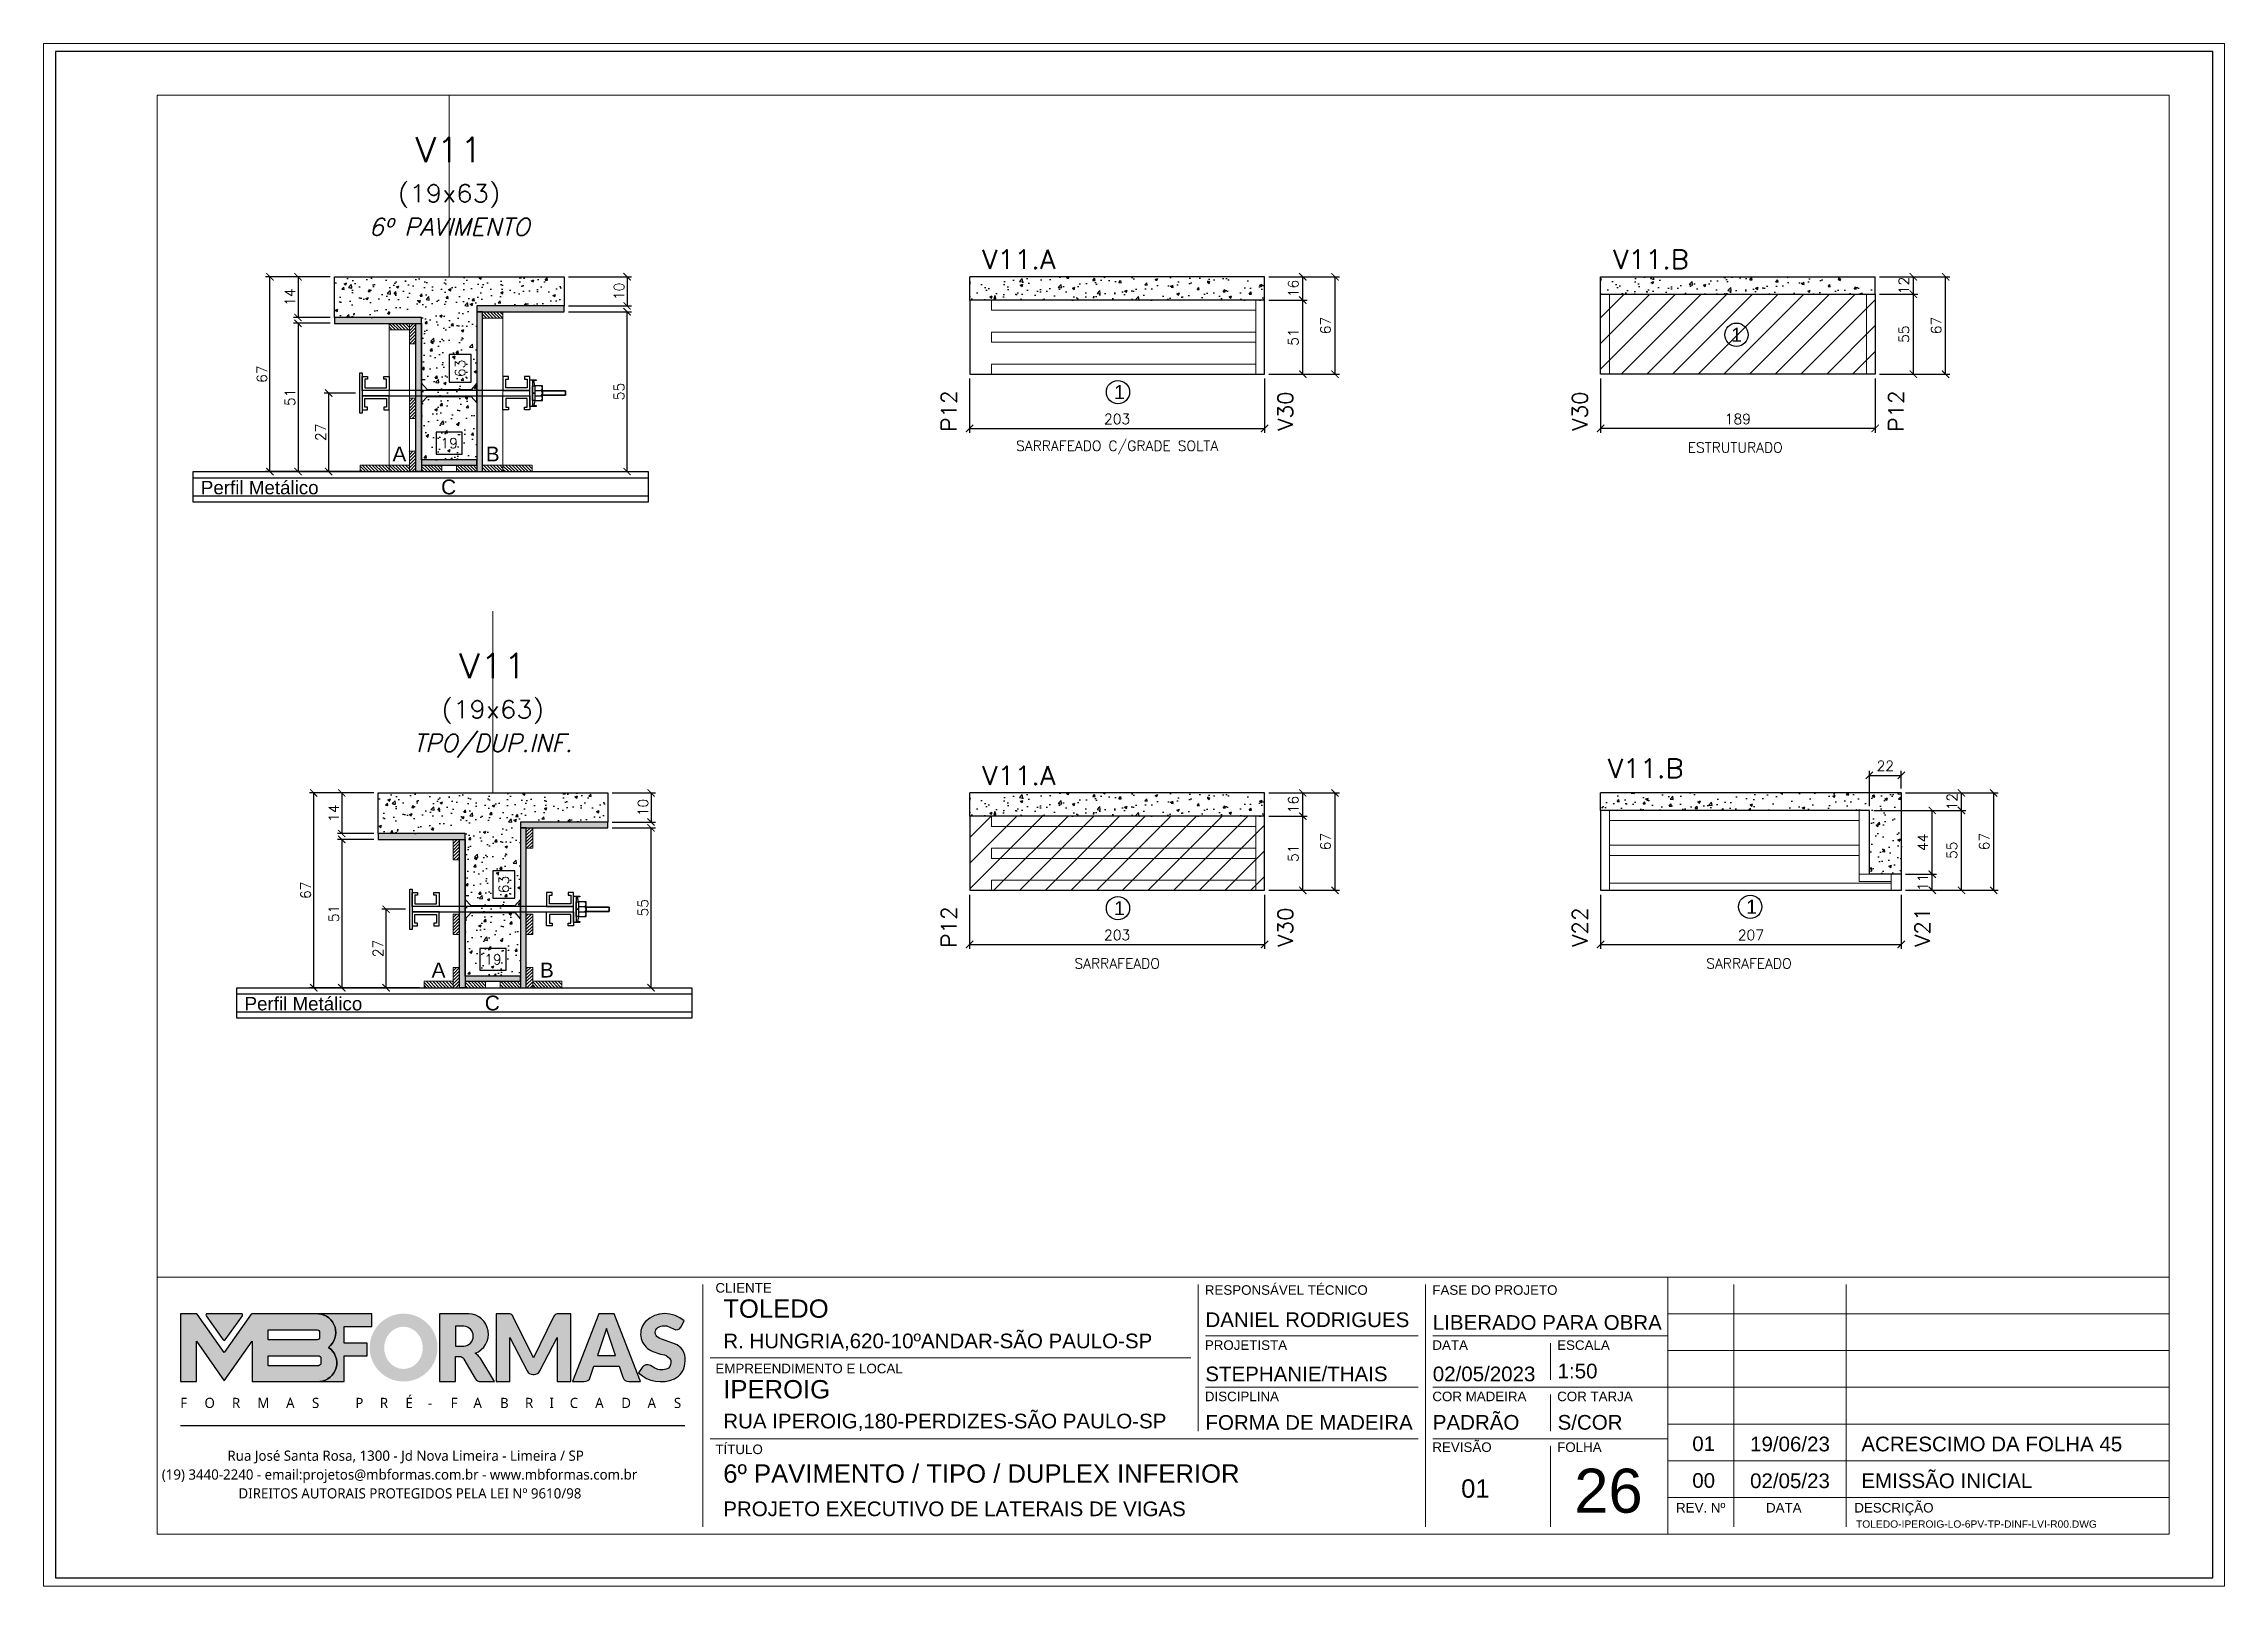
# Paper-space layout '26' of a CAD drawing. Extents: x 399.1 to 428.8, y 284.8 to 305.8.
# The model-space entities are those that its viewports show. They can reach past a viewport. Long polylines and large blocks are cut down to what shows.
import ezdxf
from ezdxf.enums import TextEntityAlignment as Align

# ---------------------------------------------------------------- set-up
doc = ezdxf.new("R2010")
doc.units = 0
doc.header["$PDMODE"] = 2
doc.header["$PDSIZE"] = 10
doc.linetypes.add('CABLIN', pattern=[0.35, 0.25, -0.1])
doc.linetypes.add('HIDDEN', pattern=[9.525, 6.35, -3.175])
doc.layers.get('0').update_dxf_attribs({"lineweight": 13})
doc.layers.get('Defpoints').update_dxf_attribs({"lineweight": 13})
for name, color, linetype in [('Barra de Ancoragem', 20, 'Continuous'), ('Concreto', 250, 'HIDDEN'), ('Cota', 4, 'Continuous'), ('Cota Seção (2x)', 4, 'Continuous'), ('Hachura', 252, 'CABLIN'), ('MB Logo', 255, 'Continuous'), ('Painéis', 200, 'Continuous'), ('Perfil Metálico', 224, 'Continuous'), ('Reaproveitamento', 251, 'Continuous'), ('Romaneio', 10, 'Continuous'), ('Texto de Titulo', 7, 'Continuous'), ('Texto Qtd Sarr', 242, 'Continuous'), ('Tubo de PVC', 51, 'Continuous')]:
    doc.layers.add(name, color=color, linetype=linetype)
for name, color, linetype, lineweight in [('FOLHA MB', 7, 'Continuous', 13), ('Madeira', 100, 'Continuous', 13), ('N° Folha', 5, 'Continuous', 13), ('Sarr 2.2x7', 40, 'Continuous', 9), ('Texto Seção', 7, 'Continuous', 15)]:
    doc.layers.add(name, color=color, linetype=linetype, lineweight=lineweight)
doc.layers.add('Laje_Perimetro', color=7, linetype='Continuous', plot=False)
doc.layers.add('VIEW', color=252, linetype='Continuous', lineweight=13, plot=False)
doc.styles.add('ARIAL', font='arial.ttf', dxfattribs={"oblique": 15, "height": 25})
doc.styles.add('MB_C01', font='arial.ttf', dxfattribs={"height": 1.3})
doc.styles.add('MB_C02', font='arial.ttf', dxfattribs={"height": 2})
doc.styles.add('MB_C03', font='arial.ttf', dxfattribs={"height": 2.5})
doc.styles.add('MB_C04', font='arial.ttf', dxfattribs={"height": 6})
doc.styles.add('MtXpl_Lucida_Sans_Un', font='l_10646.ttf')
doc.styles.add('REGUA-120', font='ROMANS.shx', dxfattribs={"height": 15})
doc.styles.add('ROMANS', font='romans.shx')
doc.dimstyles.new('Cota Paínel', dxfattribs={"dimtxt": 7, "dimasz": 5, "dimexe": 3, "dimexo": 3, "dimgap": 3, "dimtad": 1, "dimdec": 1, "dimzin": 12, "dimdsep": 46, "dimtxsty": 'ROMANS', "dimblk": 'ARCHTICK', "dimcen": 0, "dimclrd": 4, "dimclre": 4, "dimclrt": 1, "dimadec": 1, "dimazin": 3, "dimtfac": 1, "dimtdec": 1, "dimtmove": 0, "dimatfit": 3, "dimldrblk": 'OBLIQUE', "dimfxl": 1, "dimtolj": 1, "dimtzin": 12, "dimarcsym": 0})
doc.dimstyles.new('Cota Seção (2x)', dxfattribs={"dimtxt": 7, "dimasz": 5, "dimexe": 3, "dimexo": 3, "dimgap": 2, "dimtad": 3, "dimdec": 1, "dimlfac": 0.5, "dimzin": 12, "dimdsep": 46, "dimtxsty": 'ROMANS', "dimblk": 'ARCHTICK', "dimcen": 0, "dimclrd": 4, "dimclre": 4, "dimclrt": 1, "dimadec": 1, "dimazin": 3, "dimtfac": 1, "dimtdec": 1, "dimtmove": 0, "dimatfit": 3, "dimldrblk": 'OBLIQUE', "dimfxl": 1, "dimtolj": 1, "dimtzin": 12, "dimarcsym": 0})
doc.dimstyles.new('Cota Seção interna', dxfattribs={"dimtxt": 7, "dimasz": 6, "dimexe": 0.18, "dimexo": 2, "dimgap": -4, "dimtad": 3, "dimdec": 1, "dimlfac": 0.5, "dimzin": 12, "dimdsep": 46, "dimtxsty": 'ROMANS', "dimblk": 'ARCHTICK', "dimcen": 0.09, "dimse1": 1, "dimse2": 1, "dimsd1": 1, "dimsd2": 1, "dimclrd": 180, "dimclre": 5, "dimclrt": 1, "dimadec": 0, "dimazin": 3, "dimtfac": 1, "dimtdec": 1, "dimtofl": 0, "dimtmove": 0, "dimatfit": 3, "dimldrblk": 'ARCHTICK', "dimfxl": 1, "dimtolj": 1, "dimtzin": 0, "dimarcsym": 0})
pattern_1 = [(45, (-8925.0032, 25250.8204), (-1.12253202, 1.12253202), [])]
pattern_2 = [(315, (5732.3732, -6041.4436), (1.12253202, 1.12253202), [])]
pattern_3 = [(45, (-8925.0032, 25287.443), (-1.12253202, 1.12253202), [])]
pattern_4 = [(315, (5702.3099, -5686.3843), (1.12253202, 1.12253202), [])]
pattern_5 = [(45, (-8955.0666, 25605.8796), (-1.12253202, 1.12253202), [])]

psp = doc.layouts.new('26')

msp = doc.modelspace()

# ---------------------------------------------------------------- texts
at = {"layer": 'N° Folha', "color": 5, "style": 'MB_C04'}
msp.add_text('26', height=30.306, dxfattribs=at).set_placement((-16460.91, 1827))
at = {"layer": 'Painéis', "color": 1, "char_height": 7, "attachment_point": 5, "style": 'ROMANS'}
for s, insert in [('\\A1;SARRAFEADO C/GRADE SOLTA', (-16775.56, 2559.89)), ('\\A1;ESTRUTURADO', (-16350.13, 2559.89)), ('\\A1;SARRAFEADO', (-16775.56, 2204.83)), ('\\A1;SARRAFEADO', (-16340.67, 2204.83))]:
    msp.add_mtext(s, dxfattribs=dict(at, insert=insert))
at = {"layer": 'Romaneio', "color": 0, "style": 'ARIAL'}
for p in [(-16349.24, 2637.46), (-16774, 2597.96), (-16774, 2242.91), (-16338.79, 2243.86)]:
    msp.add_text('1', height=9.6, dxfattribs=at).set_placement(p, align=Align.MIDDLE_CENTER)
at = {"layer": 'Texto Seção', "style": 'REGUA-120', "width": 1.05}
for s, p in [('V11.A', (-16868.52, 2682.78)), ('V11.B', (-16434.22, 2682.78)), ('V11.B', (-16437.85, 2332.66)), ('V11.A', (-16868.52, 2327.72))]:
    msp.add_text(s, height=13, dxfattribs=at).set_placement(p)
for s, p in [('P12', (-16891.42, 2584.93)), ('V30', (-16659.74, 2584.93)), ('V30', (-16457.07, 2584.93)), ('P12', (-16239.39, 2584.93)), ('P12', (-16891.42, 2229.87)), ('V30', (-16659.74, 2229.87)), ('V22', (-16457.07, 2229.87)), ('V21', (-16221.39, 2229.87))]:
    msp.add_text(s, height=10.4, rotation=90, dxfattribs=at).set_placement(p, align=Align.MIDDLE_CENTER)
at = {"layer": 'Texto Seção', "color": 0, "linetype": 'Continuous', "style": 'ARIAL'}
for s, p in [('A', (-17269.64, 2555.39)), ('B', (-17205.38, 2555.39)), ('C', (-17235.75, 2532.72)), ('A', (-17242.68, 2200.33)), ('B', (-17168.1, 2200.33)), ('C', (-17205.68, 2177.66))]:
    msp.add_text(s, height=10.22, dxfattribs=at).set_placement(p, align=Align.MIDDLE_CENTER)
at = {"layer": 'Texto Seção', "style": 'ARIAL'}
for p in [(-17365.75, 2532.28), (-17335.68, 2177.22)]:
    msp.add_text('Perfil Metálico', height=9.24, dxfattribs=at).set_placement(p, align=Align.MIDDLE_CENTER)

# ---------------------------------------------------------------- blocks, each defined once
blk = doc.blocks.new('MB-NOVO')
at = {"layer": 'MB Logo', "linetype": 'Continuous'}
h = blk.add_hatch(color=256, dxfattribs=at)
h.dxf.hatch_style = 1
h.set_gradient(color1=(242, 132, 69), color2=(247, 180, 141), rotation=90, tint=1)
h.paths.add_polyline_path([(-18529.6, 10980.8), (-18475.7, 10980.8, 0.706757), (-18468.7, 11008, 0.681802), (-18476.7, 11034.9), (-18529.4, 11034.9, 0.243712), (-18530.2, 11034.5), (-18551.7, 11003.9), (-18573.3, 11034.5, 0.243712), (-18574.1, 11034.9), (-18586.5, 11034.9), (-18586.5, 10980.8), (-18573.9, 10980.8), (-18573.9, 11012.9), (-18551.7, 10981.5), (-18529.6, 11012.9)])
h.paths.add_polyline_path([(-18516.8, 11014.1), (-18516.8, 11022), (-18477.8, 11022, -0.414214), (-18475.8, 11020), (-18475.8, 11016.1, -0.414214), (-18477.8, 11014.1)], flags=16)
h.paths.add_polyline_path([(-18516.8, 11001.4), (-18476.8, 11001.4, -0.414214), (-18474.8, 10999.4), (-18474.8, 10995.5, -0.414214), (-18476.8, 10993.5), (-18516.8, 10993.5)], flags=16)
at = {"layer": 'MB Logo', "true_color": 0x262626}
h = blk.add_hatch(color=250, dxfattribs=at)
h.dxf.hatch_style = 1
h.paths.add_polyline_path([(-18537.3, 11033.3, 0.60809), (-18538.1, 11034.9), (-18565.3, 11034.9, 0.60809), (-18566.1, 11033.3), (-18552.5, 11014, 0.518202), (-18550.9, 11014)])
h = blk.add_hatch(color=250, dxfattribs=at)
h.dxf.hatch_style = 1
h.paths.add_polyline_path([(-18456.2, 11011.3), (-18456.2, 11024.6), (-18434.2, 11024.6), (-18434.2, 11034.9), (-18476.7, 11034.9, -0.681802), (-18468.7, 11008, -0.706757), (-18475.7, 10980.8), (-18456.2, 10980.8), (-18456.2, 11001.4), (-18437.8, 11001.4), (-18437.8, 11011.3)])
h = blk.add_hatch(color=250, dxfattribs=at)
h.dxf.hatch_style = 1
h.paths.add_polyline_path([(-18435.9, 11007.9, 1), (-18381.9, 11007.9, 1)])
edge = h.paths.add_edge_path(flags=16)
edge.add_ellipse((-18409, 11007.7), major_axis=(0, 16.8), ratio=0.916255, start_angle=0, end_angle=360)
h = blk.add_hatch(color=250, dxfattribs=at)
h.dxf.hatch_style = 1
h.paths.add_polyline_path([(-18357, 11034.9), (-18380.2, 11034.9), (-18380.2, 10980.8), (-18367.6, 10980.8), (-18367.6, 11000.7), (-18363.4, 11000.7, -0.195765), (-18360.9, 10998.9), (-18351.8, 10983.2, 0.261385), (-18347.5, 10980.8), (-18336.4, 10980.8), (-18347.5, 10999, 0.082429), (-18349.6, 11001.5), (-18351.9, 11003.4, 0.81838)])
h.paths.add_polyline_path([(-18360.8, 11009), (-18367.6, 11009), (-18367.6, 11025), (-18360.8, 11025, -0.92578)], flags=16)
h = blk.add_hatch(color=250, dxfattribs=at)
h.dxf.hatch_style = 1
h.paths.add_polyline_path([(-18286.6, 11015.9), (-18286.6, 10980.8), (-18275.8, 10980.8), (-18275.8, 11034.9), (-18286.6, 11034.9, 0.216647), (-18289.4, 11032.4), (-18305.5, 10999.8), (-18321.6, 11032.7, 0.199908), (-18324.3, 11034.9), (-18335.2, 11034.9), (-18335.2, 10980.8), (-18324.3, 10980.8), (-18324.3, 11015.9), (-18310.4, 10989.3, 0.279644), (-18306, 10986.6, 0.340986), (-18300.5, 10989.3)])
h = blk.add_hatch(color=250, dxfattribs=at)
h.dxf.hatch_style = 1
h.paths.add_polyline_path([(-18274.4, 10980.8), (-18265, 10980.8, 0.322517), (-18260.2, 10984.3), (-18257.3, 10993), (-18237.2, 10993), (-18234.3, 10984.3, 0.322517), (-18229.5, 10980.8), (-18220.3, 10980.8), (-18241.2, 11034.9), (-18253.4, 11034.9)])
h.paths.add_polyline_path([(-18254.4, 11001.6), (-18247.3, 11023), (-18240.1, 11001.6)], flags=16)
h = blk.add_hatch(color=250, dxfattribs=at)
h.dxf.hatch_style = 1
h.paths.add_polyline_path([(-18206, 11024, -0.247671), (-18196.9, 11024.3), (-18193.5, 11022.5, 0.40799), (-18188.2, 11024.1), (-18185.4, 11029.1, 0.392837), (-18216.2, 11028.7, 0.467779), (-18213.3, 11006.3, 0.077523), (-18201.2, 11002.1, -0.214206), (-18196.1, 10997.9, -0.284295), (-18198.2, 10991.4, -0.26924), (-18208.8, 10991.6), (-18212.2, 10993.6, 0.407727), (-18219, 10992.1), (-18221.8, 10987.7, 0.296878), (-18193.2, 10983.1, 0.272251), (-18184.9, 10995.3), (-18184.6, 10997.9, 0.348906), (-18193.7, 11011.2), (-18200.4, 11013.5, -0.045018), (-18205.8, 11015.7, -0.618284)])
at = {"layer": 'MB Logo', "linetype": 'Continuous'}
blk.add_line((-18586.5, 10945.9), (-18184.8, 10945.9), dxfattribs=at)
at = {"layer": 'MB Logo', "color": 23, "linetype": 'Continuous', "true_color": 0xf28445}
for points in [[(-18573.3, 11034.5, 0.243712), (-18574.1, 11034.9), (-18586.5, 11034.9), (-18586.5, 10980.8), (-18573.9, 10980.8), (-18573.9, 11012.9), (-18551.7, 10981.5), (-18529.6, 11012.9), (-18529.6, 10980.8), (-18475.7, 10980.8, 0.706757), (-18468.7, 11008, 0.681802), (-18476.7, 11034.9), (-18529.4, 11034.9, 0.243712), (-18530.2, 11034.5), (-18551.7, 11003.9)], [(-18516.8, 11022), (-18477.8, 11022, -0.414214), (-18475.8, 11020), (-18475.8, 11016.1, -0.414214), (-18477.8, 11014.1), (-18516.8, 11014.1)], [(-18516.8, 11001.4), (-18476.8, 11001.4, -0.414214), (-18474.8, 10999.4), (-18474.8, 10995.5, -0.414214), (-18476.8, 10993.5), (-18516.8, 10993.5)]]:
    blk.add_lwpolyline(points, format="xyb", close=True, dxfattribs=at)
at = {"layer": 'MB Logo', "color": 250, "true_color": 0x262626}
for points in [[(-18537.3, 11033.3, 0.60809), (-18538.1, 11034.9), (-18565.3, 11034.9, 0.60809), (-18566.1, 11033.3), (-18552.5, 11014, 0.518202), (-18550.9, 11014)], [(-18437.8, 11011.3), (-18456.2, 11011.3), (-18456.2, 11024.6), (-18434.2, 11024.6), (-18434.2, 11034.9), (-18476.7, 11034.9, -0.681802), (-18468.7, 11008, -0.706757), (-18475.7, 10980.8), (-18456.2, 10980.8), (-18456.2, 11001.4), (-18437.8, 11001.4)], [(-18347.5, 10980.8), (-18336.4, 10980.8), (-18347.5, 10999, 0.082429), (-18349.6, 11001.5), (-18351.9, 11003.4, 0.81838), (-18357, 11034.9), (-18380.2, 11034.9), (-18380.2, 10980.8), (-18367.6, 10980.8), (-18367.6, 11000.7), (-18363.4, 11000.7, -0.209789), (-18360.8, 10998.7), (-18351.8, 10983.2, 0.261385)], [(-18286.6, 11015.9), (-18286.6, 10980.8), (-18275.8, 10980.8), (-18275.8, 11034.9), (-18286.6, 11034.9, 0.216647), (-18289.4, 11032.4), (-18305.5, 10999.8), (-18321.5, 11032.4, 0.216647), (-18324.3, 11034.9), (-18335.2, 11034.9), (-18335.2, 10980.8), (-18324.3, 10980.8), (-18324.3, 11015.9), (-18310.4, 10989.3, 0.279644), (-18306, 10986.6), (-18304.9, 10986.6, 0.279644), (-18300.5, 10989.3)], [(-18265, 10980.8, 0.322517), (-18260.2, 10984.3), (-18257.3, 10993), (-18237.2, 10993), (-18234.3, 10984.3, 0.322517), (-18229.5, 10980.8), (-18220.3, 10980.8), (-18241.2, 11034.9), (-18253.4, 11034.9), (-18274.4, 10980.8)], [(-18206.2, 11015.9, -0.549626), (-18206.4, 11023.8, -0.258723), (-18196.9, 11024.3), (-18193.5, 11022.5, 0.40799), (-18188.2, 11024.1), (-18185.4, 11029.1, 0.392837), (-18216.2, 11028.7, 0.467779), (-18213.3, 11006.3, 0.077523), (-18201.2, 11002.1, -0.203897), (-18196.3, 10998.2), (-18196.1, 10997.8, -0.267611), (-18198, 10991.6), (-18198.5, 10991.3, -0.261145), (-18208.8, 10991.6), (-18212.2, 10993.6, 0.407727), (-18219, 10992.1), (-18221.8, 10987.7, 0.296878), (-18193.2, 10983.1, 0.265963), (-18184.9, 10994.9), (-18184.7, 10997.6, 0.340466), (-18193.1, 11011), (-18200.4, 11013.5, -0.049298)], [(-18367.6, 11009), (-18360.8, 11009, 0.92578), (-18360.8, 11025), (-18367.6, 11025)]]:
    blk.add_lwpolyline(points, format="xyb", close=True, dxfattribs=at)
blk.add_lwpolyline([(-18247.3, 11023), (-18254.4, 11001.6), (-18240.1, 11001.6)], close=True, dxfattribs=at)
at = {"layer": 'MB Logo', "color": 250, "true_color": 0x262626, "style": 'MtXpl_Lucida_Sans_Un'}
for s, height, p in [('F', 8.12, (-18586.8, 10959.8)), ('O', 8.12, (-18567.5, 10959.8)), ('R', 8.12, (-18545.6, 10959.8)), ('M', 8.12, (-18525.4, 10959.8)), ('A', 8.12, (-18502.5, 10959.8)), ('S', 8.12, (-18481.9, 10959.8)), ('P', 8.12, (-18447.3, 10959.8)), ('R', 8.12, (-18427.8, 10959.8)), ('É', 8.12, (-18407.5, 10959.8)), ('-', 8.12, (-18389.6, 10959.8)), ('F', 8.12, (-18371.4, 10959.8)), ('A', 8.12, (-18353.3, 10959.8)), ('B', 8.12, (-18332.1, 10959.8)), ('R', 8.12, (-18312.2, 10959.8)), ('I', 8.12, (-18292.7, 10959.8)), ('C', 8.12, (-18276.6, 10959.8)), ('A', 8.12, (-18256.3, 10959.8)), ('D', 8.12, (-18235.5, 10959.8)), ('A', 8.12, (-18214.6, 10959.8)), ('S', 8.12, (-18193.6, 10959.8)), ('DIREITOS AUTORAIS PROTEGIDOS PELA LEI Nº 9610/98', 8.122, (-18540.4, 10887.8))]:
    blk.add_text(s, height=height, dxfattribs=at).set_placement(p)
at = {"layer": 'MB Logo', "style": 'MtXpl_Lucida_Sans_Un'}
for s, p in [('Rua José Santa Rosa, 1300 - Jd Nova Limeira - Limeira / SP', (-18549.2, 10917.8)), ('(19) 3440-2240 - email:projetos@mbformas.com.br - www.mbformas.com.br', (-18601.5, 10902.8))]:
    blk.add_text(s, height=8.122, dxfattribs=at).set_placement(p)
blk = doc.blocks.new('A$C169d8357')
at = {"layer": 'FOLHA MB', "color": 1}
for p, q in [((1109.8, 356.7), (70, 356.7)), ((445.6, 351.7), (445.6, 185)), ((786.6, 351.7), (786.6, 250.7)), ((943.1, 351.7), (943.1, 185)), ((1109.8, 356.7), (1109.8, 179.9)), ((1455, 356.7), (1109.8, 356.7)), ((1155.3, 185), (1155.3, 351.7)), ((1232.6, 351.7), (1232.6, 185)), ((1455, 331.5), (1109.8, 331.5)), ((938.1, 316.3), (791.6, 316.3)), ((1109.8, 316.3), (948.2, 316.3)), ((781.5, 301.2), (450.7, 301.2)), ((1029, 311.3), (1029, 286)), ((1455, 306.2), (1109.8, 306.2)), ((938.1, 281), (791.6, 281)), ((1109.8, 281), (948.2, 281)), ((1029, 275.9), (1029, 250.7)), ((1455, 281), (1109.8, 281)), ((1455, 255.7), (1109.8, 255.7)), ((938.1, 245.6), (450.7, 245.6)), ((1109.8, 245.6), (948.2, 245.6)), ((1029, 240.6), (1029, 185)), ((1455, 230.4), (1109.8, 230.4)), ((1455, 205.2), (1109.8, 205.2))]:
    blk.add_line(p, q, dxfattribs=at)
for points in [[(0, 1199.9), (0, 149.9), (1485, 149.9), (1485, 1199.9)], [(70, 1169.9), (70, 179.9), (1455, 179.9), (1455, 1169.9)]]:
    blk.add_lwpolyline(points, close=True, dxfattribs=at)
at = {"layer": 'MB Logo', "xscale": 0.8642040370897565, "yscale": 0.8642040370897565, "zscale": 0.8642040370897565}
blk.add_blockref('MB-NOVO', (16148.7, -9204.8), dxfattribs=at)
at = {"layer": 'FOLHA MB', "color": 6}
for s, height, style, p in [('CLIENTE', 6.57, 'MB_C01', (454.3, 346.1)), ('RESPONSÁVEL TÉCNICO', 6.566, 'MB_C01', (791.2, 344.6)), ('FASE DO PROJETO', 6.566, 'MB_C01', (947.8, 344.6)), ('R. HUNGRIA,620-10ºANDAR-SÃO PAULO-SP', 10.102, 'MB_C02', (459.7, 307.8)), ('PROJETISTA', 6.57, 'MB_C01', (791.2, 306.7)), ('DATA', 6.57, 'MB_C01', (947.8, 306.7)), ('ESCALA', 6.57, 'MB_C01', (1033.7, 306.7)), ('EMPREENDIMENTO E LOCAL', 6.566, 'MB_C01', (454.3, 290.6)), ('DISCIPLINA', 6.57, 'MB_C01', (791.2, 271.4)), ('COR MADEIRA', 6.566, 'MB_C01', (947.8, 271.4)), ('COR TARJA', 6.57, 'MB_C01', (1033.7, 271.4)), ('RUA IPEROIG,180-PERDIZES-SÃO PAULO-SP', 10.102, 'MB_C02', (459.7, 252.7)), ('TÍTULO', 6.57, 'MB_C01', (454.3, 235)), ('REVISÃO', 6.57, 'MB_C01', (947.8, 236.5)), ('FOLHA', 6.57, 'MB_C01', (1033.7, 236.5)), ('PROJETO EXECUTIVO DE LATERAIS DE VIGAS', 10.102, 'MB_C02', (459.7, 192.3))]:
    blk.add_text(s, height=height, dxfattribs=dict(at, style=style)).set_placement(p)
at = {"layer": 'FOLHA MB', "color": 5}
for s, height, style, p in [('TOLEDO', 12.63, 'MB_C03', (459.7, 328.8)), ('DANIEL RODRIGUES', 10.102, 'MB_C02', (791.6, 322.4)), ('LIBERADO PARA OBRA', 10.102, 'MB_C02', (948.1, 320.5)), ('IPEROIG', 12.63, 'MB_C03', (459.7, 273.3)), ('STEPHANIE/THAIS', 10.102, 'MB_C02', (791.5, 285.1)), ('02/05/2023', 10.1, 'MB_C02', (948.1, 285.1)), ('1:50', 10.1, 'MB_C02', (1034, 287.1)), ('FORMA DE MADEIRA', 10.102, 'MB_C02', (791.6, 251.7)), ('PADRÃO', 10.1, 'MB_C02', (948.1, 251.8)), ('S/COR', 10.1, 'MB_C02', (1034, 251.8)), ('01', 10.1, 'MB_C02', (1126.7, 237.1)), ('19/06/23', 10.1, 'MB_C02', (1166.5, 236.9)), ('ACRESCIMO DA FOLHA 45', 10.102, 'MB_C02', (1243.1, 236.9)), ('6º PAVIMENTO / TIPO / DUPLEX INFERIOR', 12.628, 'MB_C03', (459.7, 215.3)), ('01', 12.63, 'MB_C03', (967.6, 205)), ('00', 10.1, 'MB_C02', (1126.7, 211.8)), ('02/05/23', 10.1, 'MB_C02', (1166.5, 211.6)), ('EMISSÃO INICIAL', 10.102, 'MB_C02', (1243.1, 211.6))]:
    blk.add_text(s, height=height, dxfattribs=dict(at, style=style)).set_placement(p)
at = {"layer": 'FOLHA MB', "color": 6, "style": 'MB_C01'}
for s, p in [('REV. Nº', (1132.5, 198.1)), ('DATA', (1189.7, 198.1)), ('DESCRIÇÃO', (1265.5, 198.1))]:
    blk.add_text(s, height=6.57, dxfattribs=at).set_placement(p, align=Align.MIDDLE_CENTER)
at = {"layer": 'FOLHA MB', "insert": (1239.4, 189.4), "char_height": 5.051, "width": 210.818, "attachment_point": 1, "style": 'MB_C04'}
blk.add_mtext('TOLEDO-IPEROIG-LO-6PV-TP-DINF-LVI-R00.DWG', dxfattribs=at)
blk = doc.blocks.new('titulo1')
at = {"layer": 'Defpoints', "color": 252, "linetype": 'HIDDEN', "ltscale": 2}
blk.add_line((0, 0), (0, 125), dxfattribs=at)
at = {"layer": 'Defpoints', "style": 'ROMANS', "oblique": 15}
blk.add_attdef('FOLHA', text='', height=10, dxfattribs=at).set_placement((0, 15.6), align=Align.MIDDLE_CENTER)
at = {"layer": 'Texto Qtd Sarr', "color": 3, "style": 'ROMANS', "oblique": 15}
for tag, height, p in [('TITULO', 17, (0, 71.4)), ('SEÇÃO', 12, (0, 41.5))]:
    blk.add_attdef(tag, text='', height=height, dxfattribs=at).set_placement(p, align=Align.MIDDLE_CENTER)
blk = doc.blocks.new('*D727')
at = {"layer": 'Cota Seção (2x)', "color": 180, "lineweight": -2, "transparency": 16777216}
for p, q in [((-17196.2, 2215.2), (-17214.2, 2215.2)), ((-17214.2, 2215.2), (-17214.2, 2200.2)), ((-17196.2, 2200.2), (-17196.2, 2215.2)), ((-17214.2, 2200.2), (-17196.2, 2200.2))]:
    blk.add_line(p, q, dxfattribs=at)
at = {"layer": 'Defpoints', "color": 0, "transparency": 16777216}
for p in [(-17224.2, 2196.2), (-17186.2, 2196.2), (-17186.2, 2196.2)]:
    blk.add_point(p, dxfattribs=at)
at = {"layer": 'Cota Seção (2x)', "color": 1, "transparency": 16777216, "insert": (-17205.2, 2207.7), "char_height": 7, "attachment_point": 5, "style": 'ROMANS'}
blk.add_mtext('\\A1;19', dxfattribs=at)
blk = doc.blocks.new('_ArchTick')
at = {"color": 0, "linetype": 'ByBlock', "const_width": 0.15}
blk.add_lwpolyline([(-0.5, -0.5), (0.5, 0.5)], dxfattribs=at)
blk = doc.blocks.new('*D728')
at = {"layer": 'Cota', "color": 4, "lineweight": -2, "transparency": 16777216}
for p, q in [((-17123.2, 2322.2), (-17093.4, 2322.2)), ((-17096.4, 2322.2), (-17096.4, 2302.2)), ((-17123.2, 2302.2), (-17093.4, 2302.2))]:
    blk.add_line(p, q, dxfattribs=at)
at = {"layer": 'Defpoints', "color": 0, "transparency": 16777216}
for p in [(-17126.2, 2322.2), (-17126.2, 2302.2), (-17096.4, 2302.2)]:
    blk.add_point(p, dxfattribs=at)
at = {"layer": 'Cota', "color": 4, "lineweight": -2, "transparency": 16777216, "xscale": 5, "yscale": 5, "zscale": 5}
for p, rotation in [((-17096.4, 2322.2), 90), ((-17096.4, 2302.2), 270)]:
    blk.add_blockref('_ArchTick', p, dxfattribs=dict(at, rotation=rotation))
at = {"layer": 'Cota', "color": 1, "transparency": 16777216, "insert": (-17101.9, 2312.2), "char_height": 7, "attachment_point": 5, "rotation": 90, "style": 'ROMANS'}
blk.add_mtext('\\A1;10', dxfattribs=at)
blk = doc.blocks.new('_OBLIQUE')
at = {"color": 0, "linetype": 'ByBlock', "lineweight": -2}
for p, q in [((0, 0), (-1, 0)), ((-0.5, -0.5), (0.5, 0.5))]:
    blk.add_line(p, q, dxfattribs=at)
blk = doc.blocks.new('DSADSAD')
at = {"layer": 'Barra de Ancoragem'}
for p, q in [((-12991, 7698.4), (-13009.2, 7698.4)), ((-13005.1, 7696.9), (-13008.6, 7697.6)), ((-12995.1, 7696.9), (-12991.5, 7697.6))]:
    blk.add_line(p, q, dxfattribs=at)
at = {"layer": 'Barra de Ancoragem', "flags": 128}
for points in [[(-13009.2, 7700.2), (-12991, 7700.2), (-12991, 7698.4), (-13009.2, 7698.4)], [(-13008.6, 7698.4), (-13008.6, 7696), (-13009.2, 7696), (-13009.2, 7698.4)], [(-12995.1, 7698.4), (-12995.1, 7696.9), (-13005.1, 7696.9), (-13005.1, 7698.4)], [(-12991, 7698.4), (-12991, 7696), (-12991.5, 7696), (-12991.5, 7698.4)]]:
    blk.add_lwpolyline(points, close=True, dxfattribs=at)
for points in [[(-13005.1, 7696.9), (-13005.1, 7691.6), (-12995.1, 7691.6), (-12995.1, 7696.9)], [(-13000.4, 7696.9), (-13000.4, 7698.4), (-12999.8, 7698.4), (-12999.8, 7696.9), (-13000.4, 7696.9), (-12999.8, 7696.9)]]:
    blk.add_lwpolyline(points, dxfattribs=at)
for points in [[(-13001.9, 7696.9), (-13001.9, 7692.8, 0.666667), (-12998.3, 7692.8, 0.666667)], [(-12998.3, 7696.9), (-12998.3, 7692.8, 0.729796), (-12995.1, 7692.8, 0.729796)]]:
    blk.add_lwpolyline(points, format="xyb", dxfattribs=at)
at = {"layer": 'Barra de Ancoragem'}
blk.add_arc((-13003.5, 7693.3), 1.7, 197.7564, 342.2436, dxfattribs=at)
blk = doc.blocks.new('*D729')
at = {"layer": 'Cota', "color": 4, "lineweight": -2, "transparency": 16777216}
for p, q in [((-17265.4, 2242.2), (-17281.8, 2242.2)), ((-17278.8, 2188.2), (-17278.8, 2242.2)), ((-17255.8, 2188.2), (-17281.8, 2188.2))]:
    blk.add_line(p, q, dxfattribs=at)
at = {"layer": 'Defpoints', "color": 0, "transparency": 16777216}
for p in [(-17278.8, 2242.2), (-17262.4, 2242.2), (-17252.8, 2188.2)]:
    blk.add_point(p, dxfattribs=at)
at = {"layer": 'Cota', "color": 4, "lineweight": -2, "transparency": 16777216, "xscale": 5, "yscale": 5, "zscale": 5}
for p, rotation in [((-17278.8, 2242.2), 90), ((-17278.8, 2188.2), 270)]:
    blk.add_blockref('_ArchTick', p, dxfattribs=dict(at, rotation=rotation))
at = {"layer": 'Cota', "color": 1, "transparency": 16777216, "insert": (-17284.3, 2215.2), "char_height": 7, "attachment_point": 5, "rotation": 90, "style": 'ROMANS'}
blk.add_mtext('\\A1;27', dxfattribs=at)
blk = doc.blocks.new('*D730')
at = {"layer": 'Cota', "color": 4, "lineweight": -2, "transparency": 16777216}
for p, q in [((-17287.2, 2322.2), (-17331.6, 2322.2)), ((-17328.6, 2188.2), (-17328.6, 2322.2)), ((-17265.2, 2188.2), (-17331.6, 2188.2))]:
    blk.add_line(p, q, dxfattribs=at)
at = {"layer": 'Defpoints', "color": 0, "transparency": 16777216}
for p in [(-17328.6, 2322.2), (-17284.2, 2322.2), (-17262.2, 2188.2)]:
    blk.add_point(p, dxfattribs=at)
at = {"layer": 'Cota', "color": 4, "lineweight": -2, "transparency": 16777216, "xscale": 5, "yscale": 5, "zscale": 5}
for p, rotation in [((-17328.6, 2322.2), 90), ((-17328.6, 2188.2), 270)]:
    blk.add_blockref('_ArchTick', p, dxfattribs=dict(at, rotation=rotation))
at = {"layer": 'Cota', "color": 1, "transparency": 16777216, "insert": (-17334.1, 2255.2), "char_height": 7, "attachment_point": 5, "rotation": 90, "style": 'ROMANS'}
blk.add_mtext('\\A1;67', dxfattribs=at)
blk = doc.blocks.new('*D731')
at = {"layer": 'Cota', "color": 4, "lineweight": -2, "transparency": 16777216}
for p, q in [((-17123.2, 2298.2), (-17093.4, 2298.2)), ((-17096.4, 2188.2), (-17096.4, 2298.2)), ((-17154.8, 2188.2), (-17093.4, 2188.2))]:
    blk.add_line(p, q, dxfattribs=at)
at = {"layer": 'Defpoints', "color": 0, "transparency": 16777216}
for p in [(-17126.2, 2298.2), (-17096.4, 2298.2), (-17157.8, 2188.2)]:
    blk.add_point(p, dxfattribs=at)
at = {"layer": 'Cota', "color": 4, "lineweight": -2, "transparency": 16777216, "xscale": 5, "yscale": 5, "zscale": 5}
for p, rotation in [((-17096.4, 2298.2), 90), ((-17096.4, 2188.2), 270)]:
    blk.add_blockref('_ArchTick', p, dxfattribs=dict(at, rotation=rotation))
at = {"layer": 'Cota', "color": 1, "transparency": 16777216, "insert": (-17101.9, 2243.2), "char_height": 7, "attachment_point": 5, "rotation": 90, "style": 'ROMANS'}
blk.add_mtext('\\A1;55', dxfattribs=at)
blk = doc.blocks.new('*D732')
at = {"layer": 'Cota Seção (2x)', "color": 180, "lineweight": -2, "transparency": 16777216}
for p, q in [((-17190.2, 2268.7), (-17205.2, 2268.7)), ((-17205.2, 2268.7), (-17205.2, 2249.7)), ((-17190.2, 2249.7), (-17190.2, 2268.7)), ((-17205.2, 2249.7), (-17190.2, 2249.7))]:
    blk.add_line(p, q, dxfattribs=at)
at = {"layer": 'Defpoints', "color": 0, "transparency": 16777216}
for p in [(-17186.2, 2322.2), (-17186.2, 2322.2), (-17186.2, 2196.2)]:
    blk.add_point(p, dxfattribs=at)
at = {"layer": 'Cota Seção (2x)', "color": 1, "transparency": 16777216, "insert": (-17197.7, 2259.2), "char_height": 7, "attachment_point": 5, "rotation": 90, "style": 'ROMANS'}
blk.add_mtext('\\A1;63', dxfattribs=at)
blk = doc.blocks.new('*D733')
at = {"layer": 'Cota', "color": 4, "lineweight": -2, "transparency": 16777216}
for p, q in [((-17287.2, 2322.2), (-17312.3, 2322.2)), ((-17309.3, 2322.2), (-17309.3, 2294.2)), ((-17287.2, 2294.2), (-17312.3, 2294.2))]:
    blk.add_line(p, q, dxfattribs=at)
at = {"layer": 'Defpoints', "color": 0, "transparency": 16777216}
for p in [(-17284.2, 2322.2), (-17309.3, 2294.2), (-17284.2, 2294.2)]:
    blk.add_point(p, dxfattribs=at)
at = {"layer": 'Cota', "color": 4, "lineweight": -2, "transparency": 16777216, "xscale": 5, "yscale": 5, "zscale": 5}
for p, rotation in [((-17309.3, 2322.2), 90), ((-17309.3, 2294.2), 270)]:
    blk.add_blockref('_ArchTick', p, dxfattribs=dict(at, rotation=rotation))
at = {"layer": 'Cota', "color": 1, "transparency": 16777216, "insert": (-17314.8, 2308.2), "char_height": 7, "attachment_point": 5, "rotation": 90, "style": 'ROMANS'}
blk.add_mtext('\\A1;14', dxfattribs=at)
blk = doc.blocks.new('*D734')
at = {"layer": 'Cota', "color": 4, "lineweight": -2, "transparency": 16777216}
for p, q in [((-17287.2, 2290.2), (-17312.3, 2290.2)), ((-17309.3, 2290.2), (-17309.3, 2188.2)), ((-17265.2, 2188.2), (-17312.3, 2188.2))]:
    blk.add_line(p, q, dxfattribs=at)
at = {"layer": 'Defpoints', "color": 0, "transparency": 16777216}
for p in [(-17284.2, 2290.2), (-17309.3, 2188.2), (-17262.2, 2188.2)]:
    blk.add_point(p, dxfattribs=at)
at = {"layer": 'Cota', "color": 4, "lineweight": -2, "transparency": 16777216, "xscale": 5, "yscale": 5, "zscale": 5}
for p, rotation in [((-17309.3, 2290.2), 90), ((-17309.3, 2188.2), 270)]:
    blk.add_blockref('_ArchTick', p, dxfattribs=dict(at, rotation=rotation))
at = {"layer": 'Cota', "color": 1, "transparency": 16777216, "insert": (-17314.8, 2239.2), "char_height": 7, "attachment_point": 5, "rotation": 90, "style": 'ROMANS'}
blk.add_mtext('\\A1;51', dxfattribs=at)
blk = doc.blocks.new('*D711')
at = {"layer": 'Cota', "color": 4, "lineweight": -2, "transparency": 16777216}
for p, q in [((-16442.8, 2607.3), (-16442.8, 2570)), ((-16253.8, 2607.3), (-16253.8, 2570)), ((-16253.8, 2573), (-16442.8, 2573))]:
    blk.add_line(p, q, dxfattribs=at)
at = {"layer": 'Defpoints', "color": 0, "transparency": 16777216}
for p in [(-16442.8, 2610.3), (-16253.8, 2610.3), (-16442.8, 2573)]:
    blk.add_point(p, dxfattribs=at)
at = {"layer": 'Cota', "color": 4, "lineweight": -2, "transparency": 16777216, "xscale": 5, "yscale": 5, "zscale": 5, "rotation": 180}
blk.add_blockref('_ArchTick', (-16442.8, 2573), dxfattribs=at)
at = {"layer": 'Cota', "color": 4, "lineweight": -2, "transparency": 16777216, "xscale": 5, "yscale": 5, "zscale": 5}
blk.add_blockref('_ArchTick', (-16253.8, 2573), dxfattribs=at)
at = {"layer": 'Cota', "color": 1, "transparency": 16777216, "insert": (-16348.3, 2579.5), "char_height": 7, "attachment_point": 5, "style": 'ROMANS'}
blk.add_mtext('\\A1;189', dxfattribs=at)
blk = doc.blocks.new('*D712')
at = {"layer": 'Cota', "color": 4, "lineweight": -2, "transparency": 16777216}
for p, q in [((-16250.8, 2665.3), (-16224.5, 2665.3)), ((-16227.5, 2610.3), (-16227.5, 2665.3)), ((-16250.8, 2610.3), (-16224.5, 2610.3))]:
    blk.add_line(p, q, dxfattribs=at)
at = {"layer": 'Defpoints', "color": 0, "transparency": 16777216}
for p in [(-16253.8, 2665.3), (-16227.5, 2665.3), (-16253.8, 2610.3)]:
    blk.add_point(p, dxfattribs=at)
at = {"layer": 'Cota', "color": 4, "lineweight": -2, "transparency": 16777216, "xscale": 5, "yscale": 5, "zscale": 5}
for p, rotation in [((-16227.5, 2665.3), 90), ((-16227.5, 2610.3), 270)]:
    blk.add_blockref('_ArchTick', p, dxfattribs=dict(at, rotation=rotation))
at = {"layer": 'Cota', "color": 1, "transparency": 16777216, "insert": (-16234, 2637.8), "char_height": 7, "attachment_point": 5, "rotation": 90, "style": 'ROMANS'}
blk.add_mtext('\\A1;55', dxfattribs=at)
blk = doc.blocks.new('*D713')
at = {"layer": 'Cota', "color": 4, "lineweight": -2, "transparency": 16777216}
for p, q in [((-16250.8, 2677.3), (-16224.5, 2677.3)), ((-16227.5, 2665.3), (-16227.5, 2677.3)), ((-16250.8, 2665.3), (-16224.5, 2665.3))]:
    blk.add_line(p, q, dxfattribs=at)
at = {"layer": 'Defpoints', "color": 0, "transparency": 16777216}
for p in [(-16253.8, 2677.3), (-16227.5, 2677.3), (-16253.8, 2665.3)]:
    blk.add_point(p, dxfattribs=at)
at = {"layer": 'Cota', "color": 4, "lineweight": -2, "transparency": 16777216, "xscale": 5, "yscale": 5, "zscale": 5}
for p, rotation in [((-16227.5, 2677.3), 90), ((-16227.5, 2665.3), 270)]:
    blk.add_blockref('_ArchTick', p, dxfattribs=dict(at, rotation=rotation))
at = {"layer": 'Cota', "color": 1, "transparency": 16777216, "insert": (-16234, 2671.3), "char_height": 7, "attachment_point": 5, "rotation": 90, "style": 'ROMANS'}
blk.add_mtext('\\A1;12', dxfattribs=at)
blk = doc.blocks.new('*D714')
at = {"layer": 'Cota', "color": 4, "lineweight": -2, "transparency": 16777216}
for p, q in [((-16250.8, 2677.3), (-16202.3, 2677.3)), ((-16205.3, 2610.3), (-16205.3, 2677.3)), ((-16250.8, 2610.3), (-16202.3, 2610.3))]:
    blk.add_line(p, q, dxfattribs=at)
at = {"layer": 'Defpoints', "color": 0, "transparency": 16777216}
for p in [(-16253.8, 2677.3), (-16205.3, 2677.3), (-16253.8, 2610.3)]:
    blk.add_point(p, dxfattribs=at)
at = {"layer": 'Cota', "color": 4, "lineweight": -2, "transparency": 16777216, "xscale": 5, "yscale": 5, "zscale": 5}
for p, rotation in [((-16205.3, 2677.3), 90), ((-16205.3, 2610.3), 270)]:
    blk.add_blockref('_ArchTick', p, dxfattribs=dict(at, rotation=rotation))
at = {"layer": 'Cota', "color": 1, "transparency": 16777216, "insert": (-16211.8, 2643.8), "char_height": 7, "attachment_point": 5, "rotation": 90, "style": 'ROMANS'}
blk.add_mtext('\\A1;67', dxfattribs=at)
blk = doc.blocks.new('*D715')
at = {"layer": 'Cota', "color": 4, "lineweight": -2, "transparency": 16777216}
for p, q in [((-16877.1, 2607.3), (-16877.1, 2570)), ((-16674.1, 2607.3), (-16674.1, 2570)), ((-16877.1, 2573), (-16674.1, 2573))]:
    blk.add_line(p, q, dxfattribs=at)
at = {"layer": 'Defpoints', "color": 0, "transparency": 16777216}
for p in [(-16877.1, 2610.3), (-16674.1, 2610.3), (-16674.1, 2573)]:
    blk.add_point(p, dxfattribs=at)
at = {"layer": 'Cota', "color": 4, "lineweight": -2, "transparency": 16777216, "xscale": 5, "yscale": 5, "zscale": 5, "rotation": 180}
blk.add_blockref('_ArchTick', (-16877.1, 2573), dxfattribs=at)
at = {"layer": 'Cota', "color": 4, "lineweight": -2, "transparency": 16777216, "xscale": 5, "yscale": 5, "zscale": 5}
blk.add_blockref('_ArchTick', (-16674.1, 2573), dxfattribs=at)
at = {"layer": 'Cota', "color": 1, "transparency": 16777216, "insert": (-16775.6, 2579.5), "char_height": 7, "attachment_point": 5, "style": 'ROMANS'}
blk.add_mtext('\\A1;203', dxfattribs=at)
blk = doc.blocks.new('*D716')
at = {"layer": 'Cota', "color": 4, "lineweight": -2, "transparency": 16777216}
for p, q in [((-16671.1, 2661.3), (-16644.8, 2661.3)), ((-16647.8, 2610.3), (-16647.8, 2661.3)), ((-16671.1, 2610.3), (-16644.8, 2610.3))]:
    blk.add_line(p, q, dxfattribs=at)
at = {"layer": 'Defpoints', "color": 0, "transparency": 16777216}
for p in [(-16674.1, 2661.3), (-16647.8, 2661.3), (-16674.1, 2610.3)]:
    blk.add_point(p, dxfattribs=at)
at = {"layer": 'Cota', "color": 4, "lineweight": -2, "transparency": 16777216, "xscale": 5, "yscale": 5, "zscale": 5}
for p, rotation in [((-16647.8, 2661.3), 90), ((-16647.8, 2610.3), 270)]:
    blk.add_blockref('_ArchTick', p, dxfattribs=dict(at, rotation=rotation))
at = {"layer": 'Cota', "color": 1, "transparency": 16777216, "insert": (-16654.3, 2635.8), "char_height": 7, "attachment_point": 5, "rotation": 90, "style": 'ROMANS'}
blk.add_mtext('\\A1;51', dxfattribs=at)
blk = doc.blocks.new('*D717')
at = {"layer": 'Cota', "color": 4, "lineweight": -2, "transparency": 16777216}
for p, q in [((-16671.1, 2677.3), (-16644.8, 2677.3)), ((-16647.8, 2661.3), (-16647.8, 2677.3)), ((-16671.1, 2661.3), (-16644.8, 2661.3))]:
    blk.add_line(p, q, dxfattribs=at)
at = {"layer": 'Defpoints', "color": 0, "transparency": 16777216}
for p in [(-16674.1, 2677.3), (-16647.8, 2677.3), (-16674.1, 2661.3)]:
    blk.add_point(p, dxfattribs=at)
at = {"layer": 'Cota', "color": 4, "lineweight": -2, "transparency": 16777216, "xscale": 5, "yscale": 5, "zscale": 5}
for p, rotation in [((-16647.8, 2677.3), 90), ((-16647.8, 2661.3), 270)]:
    blk.add_blockref('_ArchTick', p, dxfattribs=dict(at, rotation=rotation))
at = {"layer": 'Cota', "color": 1, "transparency": 16777216, "insert": (-16654.3, 2669.3), "char_height": 7, "attachment_point": 5, "rotation": 90, "style": 'ROMANS'}
blk.add_mtext('\\A1;16', dxfattribs=at)
blk = doc.blocks.new('*D718')
at = {"layer": 'Cota', "color": 4, "lineweight": -2, "transparency": 16777216}
for p, q in [((-16671.1, 2677.3), (-16622.6, 2677.3)), ((-16625.6, 2610.3), (-16625.6, 2677.3)), ((-16671.1, 2610.3), (-16622.6, 2610.3))]:
    blk.add_line(p, q, dxfattribs=at)
at = {"layer": 'Defpoints', "color": 0, "transparency": 16777216}
for p in [(-16674.1, 2677.3), (-16625.6, 2677.3), (-16674.1, 2610.3)]:
    blk.add_point(p, dxfattribs=at)
at = {"layer": 'Cota', "color": 4, "lineweight": -2, "transparency": 16777216, "xscale": 5, "yscale": 5, "zscale": 5}
for p, rotation in [((-16625.6, 2677.3), 90), ((-16625.6, 2610.3), 270)]:
    blk.add_blockref('_ArchTick', p, dxfattribs=dict(at, rotation=rotation))
at = {"layer": 'Cota', "color": 1, "transparency": 16777216, "insert": (-16632.1, 2643.8), "char_height": 7, "attachment_point": 5, "rotation": 90, "style": 'ROMANS'}
blk.add_mtext('\\A1;67', dxfattribs=at)
blk = doc.blocks.new('*D719')
at = {"layer": 'Cota Seção (2x)', "color": 180, "lineweight": -2, "transparency": 16777216}
for p, q in [((-17226.3, 2570.3), (-17244.3, 2570.3)), ((-17244.3, 2570.3), (-17244.3, 2555.3)), ((-17226.3, 2555.3), (-17226.3, 2570.3)), ((-17244.3, 2555.3), (-17226.3, 2555.3))]:
    blk.add_line(p, q, dxfattribs=at)
at = {"layer": 'Defpoints', "color": 0, "transparency": 16777216}
for p in [(-17254.3, 2551.3), (-17216.3, 2551.3), (-17216.3, 2551.3)]:
    blk.add_point(p, dxfattribs=at)
at = {"layer": 'Cota Seção (2x)', "color": 1, "transparency": 16777216, "insert": (-17235.3, 2562.8), "char_height": 7, "attachment_point": 5, "style": 'ROMANS'}
blk.add_mtext('\\A1;19', dxfattribs=at)
blk = doc.blocks.new('*D720')
at = {"layer": 'Cota', "color": 4, "lineweight": -2, "transparency": 16777216}
for p, q in [((-17153.3, 2677.3), (-17109.9, 2677.3)), ((-17112.9, 2677.3), (-17112.9, 2657.3)), ((-17153.3, 2657.3), (-17109.9, 2657.3))]:
    blk.add_line(p, q, dxfattribs=at)
at = {"layer": 'Defpoints', "color": 0, "transparency": 16777216}
for p in [(-17156.3, 2677.3), (-17156.3, 2657.3), (-17112.9, 2657.3)]:
    blk.add_point(p, dxfattribs=at)
at = {"layer": 'Cota', "color": 4, "lineweight": -2, "transparency": 16777216, "xscale": 5, "yscale": 5, "zscale": 5}
for p, rotation in [((-17112.9, 2677.3), 90), ((-17112.9, 2657.3), 270)]:
    blk.add_blockref('_ArchTick', p, dxfattribs=dict(at, rotation=rotation))
at = {"layer": 'Cota', "color": 1, "transparency": 16777216, "insert": (-17118.4, 2667.3), "char_height": 7, "attachment_point": 5, "rotation": 90, "style": 'ROMANS'}
blk.add_mtext('\\A1;10', dxfattribs=at)
blk = doc.blocks.new('*D721')
at = {"layer": 'Cota', "color": 4, "lineweight": -2, "transparency": 16777216}
for p, q in [((-17299.8, 2597.3), (-17321.3, 2597.3)), ((-17318.3, 2543.3), (-17318.3, 2597.3)), ((-17295.3, 2543.3), (-17321.3, 2543.3))]:
    blk.add_line(p, q, dxfattribs=at)
at = {"layer": 'Defpoints', "color": 0, "transparency": 16777216}
for p in [(-17318.3, 2597.3), (-17296.8, 2597.3), (-17292.3, 2543.3)]:
    blk.add_point(p, dxfattribs=at)
at = {"layer": 'Cota', "color": 4, "lineweight": -2, "transparency": 16777216, "xscale": 5, "yscale": 5, "zscale": 5}
for p, rotation in [((-17318.3, 2597.3), 90), ((-17318.3, 2543.3), 270)]:
    blk.add_blockref('_ArchTick', p, dxfattribs=dict(at, rotation=rotation))
at = {"layer": 'Cota', "color": 1, "transparency": 16777216, "insert": (-17323.8, 2570.3), "char_height": 7, "attachment_point": 5, "rotation": 90, "style": 'ROMANS'}
blk.add_mtext('\\A1;27', dxfattribs=at)
blk = doc.blocks.new('*D722')
at = {"layer": 'Cota', "color": 4, "lineweight": -2, "transparency": 16777216}
for p, q in [((-17317.3, 2677.3), (-17361.7, 2677.3)), ((-17358.7, 2543.3), (-17358.7, 2677.3)), ((-17295.3, 2543.3), (-17361.7, 2543.3))]:
    blk.add_line(p, q, dxfattribs=at)
at = {"layer": 'Defpoints', "color": 0, "transparency": 16777216}
for p in [(-17358.7, 2677.3), (-17314.3, 2677.3), (-17292.3, 2543.3)]:
    blk.add_point(p, dxfattribs=at)
at = {"layer": 'Cota', "color": 4, "lineweight": -2, "transparency": 16777216, "xscale": 5, "yscale": 5, "zscale": 5}
for p, rotation in [((-17358.7, 2677.3), 90), ((-17358.7, 2543.3), 270)]:
    blk.add_blockref('_ArchTick', p, dxfattribs=dict(at, rotation=rotation))
at = {"layer": 'Cota', "color": 1, "transparency": 16777216, "insert": (-17364.2, 2610.3), "char_height": 7, "attachment_point": 5, "rotation": 90, "style": 'ROMANS'}
blk.add_mtext('\\A1;67', dxfattribs=at)
blk = doc.blocks.new('*D723')
at = {"layer": 'Cota', "color": 4, "lineweight": -2, "transparency": 16777216}
for p, q in [((-17153.3, 2653.3), (-17109.9, 2653.3)), ((-17112.9, 2543.3), (-17112.9, 2653.3)), ((-17175.3, 2543.3), (-17109.9, 2543.3))]:
    blk.add_line(p, q, dxfattribs=at)
at = {"layer": 'Defpoints', "color": 0, "transparency": 16777216}
for p in [(-17156.3, 2653.3), (-17112.9, 2653.3), (-17178.3, 2543.3)]:
    blk.add_point(p, dxfattribs=at)
at = {"layer": 'Cota', "color": 4, "lineweight": -2, "transparency": 16777216, "xscale": 5, "yscale": 5, "zscale": 5}
for p, rotation in [((-17112.9, 2653.3), 90), ((-17112.9, 2543.3), 270)]:
    blk.add_blockref('_ArchTick', p, dxfattribs=dict(at, rotation=rotation))
at = {"layer": 'Cota', "color": 1, "transparency": 16777216, "insert": (-17118.4, 2598.3), "char_height": 7, "attachment_point": 5, "rotation": 90, "style": 'ROMANS'}
blk.add_mtext('\\A1;55', dxfattribs=at)
blk = doc.blocks.new('*D724')
at = {"layer": 'Cota Seção (2x)', "color": 180, "lineweight": -2, "transparency": 16777216}
for p, q in [((-17220.3, 2623.8), (-17235.3, 2623.8)), ((-17235.3, 2623.8), (-17235.3, 2604.8)), ((-17220.3, 2604.8), (-17220.3, 2623.8)), ((-17235.3, 2604.8), (-17220.3, 2604.8))]:
    blk.add_line(p, q, dxfattribs=at)
at = {"layer": 'Defpoints', "color": 0, "transparency": 16777216}
for p in [(-17216.3, 2677.3), (-17216.3, 2677.3), (-17216.3, 2551.3)]:
    blk.add_point(p, dxfattribs=at)
at = {"layer": 'Cota Seção (2x)', "color": 1, "transparency": 16777216, "insert": (-17227.8, 2614.3), "char_height": 7, "attachment_point": 5, "rotation": 90, "style": 'ROMANS'}
blk.add_mtext('\\A1;63', dxfattribs=at)
blk = doc.blocks.new('*D725')
at = {"layer": 'Cota', "color": 4, "lineweight": -2, "transparency": 16777216}
for p, q in [((-17317.3, 2677.3), (-17342.4, 2677.3)), ((-17339.4, 2677.3), (-17339.4, 2649.3)), ((-17317.3, 2649.3), (-17342.4, 2649.3))]:
    blk.add_line(p, q, dxfattribs=at)
at = {"layer": 'Defpoints', "color": 0, "transparency": 16777216}
for p in [(-17314.3, 2677.3), (-17339.4, 2649.3), (-17314.3, 2649.3)]:
    blk.add_point(p, dxfattribs=at)
at = {"layer": 'Cota', "color": 4, "lineweight": -2, "transparency": 16777216, "xscale": 5, "yscale": 5, "zscale": 5}
for p, rotation in [((-17339.4, 2677.3), 90), ((-17339.4, 2649.3), 270)]:
    blk.add_blockref('_ArchTick', p, dxfattribs=dict(at, rotation=rotation))
at = {"layer": 'Cota', "color": 1, "transparency": 16777216, "insert": (-17344.9, 2663.3), "char_height": 7, "attachment_point": 5, "rotation": 90, "style": 'ROMANS'}
blk.add_mtext('\\A1;14', dxfattribs=at)
blk = doc.blocks.new('*D726')
at = {"layer": 'Cota', "color": 4, "lineweight": -2, "transparency": 16777216}
for p, q in [((-17317.3, 2645.3), (-17342.4, 2645.3)), ((-17339.4, 2645.3), (-17339.4, 2543.3)), ((-17295.3, 2543.3), (-17342.4, 2543.3))]:
    blk.add_line(p, q, dxfattribs=at)
at = {"layer": 'Defpoints', "color": 0, "transparency": 16777216}
for p in [(-17314.3, 2645.3), (-17339.4, 2543.3), (-17292.3, 2543.3)]:
    blk.add_point(p, dxfattribs=at)
at = {"layer": 'Cota', "color": 4, "lineweight": -2, "transparency": 16777216, "xscale": 5, "yscale": 5, "zscale": 5}
for p, rotation in [((-17339.4, 2645.3), 90), ((-17339.4, 2543.3), 270)]:
    blk.add_blockref('_ArchTick', p, dxfattribs=dict(at, rotation=rotation))
at = {"layer": 'Cota', "color": 1, "transparency": 16777216, "insert": (-17344.9, 2594.3), "char_height": 7, "attachment_point": 5, "rotation": 90, "style": 'ROMANS'}
blk.add_mtext('\\A1;51', dxfattribs=at)
blk = doc.blocks.new('*D735')
at = {"layer": 'Cota', "color": 4, "lineweight": -2, "transparency": 16777216}
for p, q in [((-16442.8, 2252.2), (-16442.8, 2215)), ((-16235.8, 2252.2), (-16235.8, 2215)), ((-16442.8, 2218), (-16235.8, 2218))]:
    blk.add_line(p, q, dxfattribs=at)
at = {"layer": 'Defpoints', "color": 0, "transparency": 16777216}
for p in [(-16442.8, 2255.2), (-16235.8, 2255.2), (-16235.8, 2218)]:
    blk.add_point(p, dxfattribs=at)
at = {"layer": 'Cota', "color": 4, "lineweight": -2, "transparency": 16777216, "xscale": 5, "yscale": 5, "zscale": 5, "rotation": 180}
blk.add_blockref('_ArchTick', (-16442.8, 2218), dxfattribs=at)
at = {"layer": 'Cota', "color": 4, "lineweight": -2, "transparency": 16777216, "xscale": 5, "yscale": 5, "zscale": 5}
blk.add_blockref('_ArchTick', (-16235.8, 2218), dxfattribs=at)
at = {"layer": 'Cota', "color": 1, "transparency": 16777216, "insert": (-16339.3, 2224.5), "char_height": 7, "attachment_point": 5, "style": 'ROMANS'}
blk.add_mtext('\\A1;207', dxfattribs=at)
blk = doc.blocks.new('*D736')
at = {"layer": 'Cota', "color": 4, "lineweight": -2, "transparency": 16777216}
for p, q in [((-16232.8, 2310.2), (-16191.4, 2310.2)), ((-16194.4, 2255.2), (-16194.4, 2310.2)), ((-16232.8, 2255.2), (-16191.4, 2255.2))]:
    blk.add_line(p, q, dxfattribs=at)
at = {"layer": 'Defpoints', "color": 0, "transparency": 16777216}
for p in [(-16235.8, 2310.2), (-16194.4, 2310.2), (-16235.8, 2255.2)]:
    blk.add_point(p, dxfattribs=at)
at = {"layer": 'Cota', "color": 4, "lineweight": -2, "transparency": 16777216, "xscale": 5, "yscale": 5, "zscale": 5}
for p, rotation in [((-16194.4, 2310.2), 90), ((-16194.4, 2255.2), 270)]:
    blk.add_blockref('_ArchTick', p, dxfattribs=dict(at, rotation=rotation))
at = {"layer": 'Cota', "color": 1, "transparency": 16777216, "insert": (-16200.9, 2282.7), "char_height": 7, "attachment_point": 5, "rotation": 90, "style": 'ROMANS'}
blk.add_mtext('\\A1;55', dxfattribs=at)
blk = doc.blocks.new('*D737')
at = {"layer": 'Cota', "color": 4, "lineweight": -2, "transparency": 16777216}
for p, q in [((-16232.8, 2322.2), (-16191.4, 2322.2)), ((-16194.4, 2310.2), (-16194.4, 2322.2)), ((-16232.8, 2310.2), (-16191.4, 2310.2))]:
    blk.add_line(p, q, dxfattribs=at)
at = {"layer": 'Defpoints', "color": 0, "transparency": 16777216}
for p in [(-16235.8, 2322.2), (-16194.4, 2322.2), (-16235.8, 2310.2)]:
    blk.add_point(p, dxfattribs=at)
at = {"layer": 'Cota', "color": 4, "lineweight": -2, "transparency": 16777216, "xscale": 5, "yscale": 5, "zscale": 5}
for p, rotation in [((-16194.4, 2322.2), 90), ((-16194.4, 2310.2), 270)]:
    blk.add_blockref('_ArchTick', p, dxfattribs=dict(at, rotation=rotation))
at = {"layer": 'Cota', "color": 1, "transparency": 16777216, "insert": (-16200.9, 2316.2), "char_height": 7, "attachment_point": 5, "rotation": 90, "style": 'ROMANS'}
blk.add_mtext('\\A1;12', dxfattribs=at)
blk = doc.blocks.new('*D738')
at = {"layer": 'Cota', "color": 4, "lineweight": -2, "transparency": 16777216}
for p, q in [((-16232.8, 2322.2), (-16169.2, 2322.2)), ((-16172.2, 2255.2), (-16172.2, 2322.2)), ((-16232.8, 2255.2), (-16169.2, 2255.2))]:
    blk.add_line(p, q, dxfattribs=at)
at = {"layer": 'Defpoints', "color": 0, "transparency": 16777216}
for p in [(-16235.8, 2322.2), (-16172.2, 2322.2), (-16235.8, 2255.2)]:
    blk.add_point(p, dxfattribs=at)
at = {"layer": 'Cota', "color": 4, "lineweight": -2, "transparency": 16777216, "xscale": 5, "yscale": 5, "zscale": 5}
for p, rotation in [((-16172.2, 2322.2), 90), ((-16172.2, 2255.2), 270)]:
    blk.add_blockref('_ArchTick', p, dxfattribs=dict(at, rotation=rotation))
at = {"layer": 'Cota', "color": 1, "transparency": 16777216, "insert": (-16178.7, 2288.7), "char_height": 7, "attachment_point": 5, "rotation": 90, "style": 'ROMANS'}
blk.add_mtext('\\A1;67', dxfattribs=at)
blk = doc.blocks.new('*D739')
at = {"layer": 'Cota', "color": 4, "lineweight": -2, "transparency": 16777216}
for p, q in [((-16877.1, 2252.2), (-16877.1, 2215)), ((-16674.1, 2252.2), (-16674.1, 2215)), ((-16877.1, 2218), (-16674.1, 2218))]:
    blk.add_line(p, q, dxfattribs=at)
at = {"layer": 'Defpoints', "color": 0, "transparency": 16777216}
for p in [(-16877.1, 2255.2), (-16674.1, 2255.2), (-16674.1, 2218)]:
    blk.add_point(p, dxfattribs=at)
at = {"layer": 'Cota', "color": 4, "lineweight": -2, "transparency": 16777216, "xscale": 5, "yscale": 5, "zscale": 5, "rotation": 180}
blk.add_blockref('_ArchTick', (-16877.1, 2218), dxfattribs=at)
at = {"layer": 'Cota', "color": 4, "lineweight": -2, "transparency": 16777216, "xscale": 5, "yscale": 5, "zscale": 5}
blk.add_blockref('_ArchTick', (-16674.1, 2218), dxfattribs=at)
at = {"layer": 'Cota', "color": 1, "transparency": 16777216, "insert": (-16775.6, 2224.5), "char_height": 7, "attachment_point": 5, "style": 'ROMANS'}
blk.add_mtext('\\A1;203', dxfattribs=at)
blk = doc.blocks.new('*D740')
at = {"layer": 'Cota', "color": 4, "lineweight": -2, "transparency": 16777216}
for p, q in [((-16671.1, 2306.2), (-16644.8, 2306.2)), ((-16647.8, 2255.2), (-16647.8, 2306.2)), ((-16671.1, 2255.2), (-16644.8, 2255.2))]:
    blk.add_line(p, q, dxfattribs=at)
at = {"layer": 'Defpoints', "color": 0, "transparency": 16777216}
for p in [(-16674.1, 2306.2), (-16647.8, 2306.2), (-16674.1, 2255.2)]:
    blk.add_point(p, dxfattribs=at)
at = {"layer": 'Cota', "color": 4, "lineweight": -2, "transparency": 16777216, "xscale": 5, "yscale": 5, "zscale": 5}
for p, rotation in [((-16647.8, 2306.2), 90), ((-16647.8, 2255.2), 270)]:
    blk.add_blockref('_ArchTick', p, dxfattribs=dict(at, rotation=rotation))
at = {"layer": 'Cota', "color": 1, "transparency": 16777216, "insert": (-16654.3, 2280.7), "char_height": 7, "attachment_point": 5, "rotation": 90, "style": 'ROMANS'}
blk.add_mtext('\\A1;51', dxfattribs=at)
blk = doc.blocks.new('*D741')
at = {"layer": 'Cota', "color": 4, "lineweight": -2, "transparency": 16777216}
for p, q in [((-16671.1, 2322.2), (-16644.8, 2322.2)), ((-16647.8, 2306.2), (-16647.8, 2322.2)), ((-16671.1, 2306.2), (-16644.8, 2306.2))]:
    blk.add_line(p, q, dxfattribs=at)
at = {"layer": 'Defpoints', "color": 0, "transparency": 16777216}
for p in [(-16674.1, 2322.2), (-16647.8, 2322.2), (-16674.1, 2306.2)]:
    blk.add_point(p, dxfattribs=at)
at = {"layer": 'Cota', "color": 4, "lineweight": -2, "transparency": 16777216, "xscale": 5, "yscale": 5, "zscale": 5}
for p, rotation in [((-16647.8, 2322.2), 90), ((-16647.8, 2306.2), 270)]:
    blk.add_blockref('_ArchTick', p, dxfattribs=dict(at, rotation=rotation))
at = {"layer": 'Cota', "color": 1, "transparency": 16777216, "insert": (-16654.3, 2314.2), "char_height": 7, "attachment_point": 5, "rotation": 90, "style": 'ROMANS'}
blk.add_mtext('\\A1;16', dxfattribs=at)
blk = doc.blocks.new('*D742')
at = {"layer": 'Cota', "color": 4, "lineweight": -2, "transparency": 16777216}
for p, q in [((-16671.1, 2322.2), (-16622.6, 2322.2)), ((-16625.6, 2255.2), (-16625.6, 2322.2)), ((-16671.1, 2255.2), (-16622.6, 2255.2))]:
    blk.add_line(p, q, dxfattribs=at)
at = {"layer": 'Defpoints', "color": 0, "transparency": 16777216}
for p in [(-16674.1, 2322.2), (-16625.6, 2322.2), (-16674.1, 2255.2)]:
    blk.add_point(p, dxfattribs=at)
at = {"layer": 'Cota', "color": 4, "lineweight": -2, "transparency": 16777216, "xscale": 5, "yscale": 5, "zscale": 5}
for p, rotation in [((-16625.6, 2322.2), 90), ((-16625.6, 2255.2), 270)]:
    blk.add_blockref('_ArchTick', p, dxfattribs=dict(at, rotation=rotation))
at = {"layer": 'Cota', "color": 1, "transparency": 16777216, "insert": (-16632.1, 2288.7), "char_height": 7, "attachment_point": 5, "rotation": 90, "style": 'ROMANS'}
blk.add_mtext('\\A1;67', dxfattribs=at)
blk = doc.blocks.new('*D743')
at = {"layer": 'Cota', "color": 4, "lineweight": -2, "transparency": 16777216}
for p, q in [((-16232.8, 2266.2), (-16211.5, 2266.2)), ((-16232.8, 2255.2), (-16211.5, 2255.2)), ((-16214.5, 2255.2), (-16214.5, 2266.2))]:
    blk.add_line(p, q, dxfattribs=at)
at = {"layer": 'Defpoints', "color": 0, "transparency": 16777216}
for p in [(-16235.8, 2266.2), (-16235.8, 2255.2), (-16214.5, 2266.2)]:
    blk.add_point(p, dxfattribs=at)
at = {"layer": 'Cota', "color": 4, "lineweight": -2, "transparency": 16777216, "xscale": 5, "yscale": 5, "zscale": 5}
for p, rotation in [((-16214.5, 2266.2), 90), ((-16214.5, 2255.2), 270)]:
    blk.add_blockref('_ArchTick', p, dxfattribs=dict(at, rotation=rotation))
at = {"layer": 'Cota', "color": 1, "transparency": 16777216, "insert": (-16221, 2260.7), "char_height": 7, "attachment_point": 5, "rotation": 90, "style": 'ROMANS'}
blk.add_mtext('\\A1;11', dxfattribs=at)
blk = doc.blocks.new('*D744')
at = {"layer": 'Cota', "color": 4, "lineweight": -2, "transparency": 16777216}
for p, q in [((-16254.8, 2310.2), (-16211.5, 2310.2)), ((-16214.5, 2266.2), (-16214.5, 2310.2)), ((-16232.8, 2266.2), (-16211.5, 2266.2))]:
    blk.add_line(p, q, dxfattribs=at)
at = {"layer": 'Defpoints', "color": 0, "transparency": 16777216}
for p in [(-16257.8, 2310.2), (-16214.5, 2310.2), (-16235.8, 2266.2)]:
    blk.add_point(p, dxfattribs=at)
at = {"layer": 'Cota', "color": 4, "lineweight": -2, "transparency": 16777216, "xscale": 5, "yscale": 5, "zscale": 5}
for p, rotation in [((-16214.5, 2310.2), 90), ((-16214.5, 2266.2), 270)]:
    blk.add_blockref('_ArchTick', p, dxfattribs=dict(at, rotation=rotation))
at = {"layer": 'Cota', "color": 1, "transparency": 16777216, "insert": (-16221, 2288.2), "char_height": 7, "attachment_point": 5, "rotation": 90, "style": 'ROMANS'}
blk.add_mtext('\\A1;44', dxfattribs=at)
blk = doc.blocks.new('*D745')
at = {"layer": 'Cota', "color": 4, "lineweight": -2, "transparency": 16777216}
for p, q in [((-16257.8, 2313.2), (-16257.8, 2337.3)), ((-16257.8, 2334.3), (-16235.8, 2334.3)), ((-16235.8, 2325.2), (-16235.8, 2337.3))]:
    blk.add_line(p, q, dxfattribs=at)
at = {"layer": 'Defpoints', "color": 0, "transparency": 16777216}
for p in [(-16235.8, 2334.3), (-16235.8, 2322.2), (-16257.8, 2310.2)]:
    blk.add_point(p, dxfattribs=at)
at = {"layer": 'Cota', "color": 4, "lineweight": -2, "transparency": 16777216, "xscale": 5, "yscale": 5, "zscale": 5, "rotation": 180}
blk.add_blockref('_ArchTick', (-16257.8, 2334.3), dxfattribs=at)
at = {"layer": 'Cota', "color": 4, "lineweight": -2, "transparency": 16777216, "xscale": 5, "yscale": 5, "zscale": 5}
blk.add_blockref('_ArchTick', (-16235.8, 2334.3), dxfattribs=at)
at = {"layer": 'Cota', "color": 1, "transparency": 16777216, "insert": (-16246.8, 2340.8), "char_height": 7, "attachment_point": 5, "style": 'ROMANS'}
blk.add_mtext('\\A1;22', dxfattribs=at)

# ---------------------------------------------------------------- dimensions: what is measured, and where the dimension line sits
at = {"layer": 'Cota'}
for base, p1, p2, angle, dimstyle, picture, middle in [((-17358.69, 2677.26), (-17292.31, 2543.26), (-17314.31, 2677.26), 90, 'Cota Seção (2x)', '*D722', (-17364.19, 2610.26)), ((-17339.37, 2649.26), (-17314.31, 2677.26), (-17314.31, 2649.26), 90, 'Cota Seção (2x)', '*D725', (-17344.87, 2663.26)), ((-17112.94, 2657.26), (-17156.31, 2677.26), (-17156.31, 2657.26), 90, 'Cota Seção (2x)', '*D720', (-17118.44, 2667.26)), ((-16625.65, 2677.26), (-16674.06, 2610.26), (-16674.06, 2677.26), 90, 'Cota Paínel', '*D718', (-16632.15, 2643.76)), ((-16205.34, 2677.26), (-16253.75, 2610.26), (-16253.75, 2677.26), 90, 'Cota Paínel', '*D714', (-16211.84, 2643.76)), ((-16647.8, 2661.26), (-16674.06, 2610.26), (-16674.06, 2661.26), 90, 'Cota Paínel', '*D716', (-16654.3, 2635.76)), ((-16227.5, 2665.26), (-16253.75, 2610.26), (-16253.75, 2665.26), 90, 'Cota Paínel', '*D712', (-16234, 2637.76)), ((-17339.37, 2543.26), (-17314.31, 2645.26), (-17292.31, 2543.26), 90, 'Cota Seção (2x)', '*D726', (-17344.87, 2594.26)), ((-17112.94, 2653.26), (-17178.31, 2543.26), (-17156.31, 2653.26), 90, 'Cota Seção (2x)', '*D723', (-17118.44, 2598.26)), ((-17318.34, 2597.26), (-17292.31, 2543.26), (-17296.83, 2597.26), 90, 'Cota Seção (2x)', '*D721', (-17323.84, 2570.26)), ((-16674.06, 2573.04), (-16877.06, 2610.26), (-16674.06, 2610.26), 180, 'Cota Paínel', '*D715', (-16775.56, 2579.54)), ((-16235.75, 2334.27), (-16257.75, 2310.2), (-16235.75, 2322.2), 180, 'Cota Paínel', '*D745', (-16246.75, 2340.77)), ((-17328.62, 2322.2), (-17262.25, 2188.2), (-17284.25, 2322.2), 90, 'Cota Seção (2x)', '*D730', (-17334.12, 2255.2)), ((-17309.3, 2294.2), (-17284.25, 2322.2), (-17284.25, 2294.2), 90, 'Cota Seção (2x)', '*D733', (-17314.8, 2308.2)), ((-17096.44, 2302.2), (-17126.25, 2322.2), (-17126.25, 2302.2), 90, 'Cota Seção (2x)', '*D728', (-17101.94, 2312.2)), ((-16625.65, 2322.2), (-16674.06, 2255.2), (-16674.06, 2322.2), 90, 'Cota Paínel', '*D742', (-16632.15, 2288.7)), ((-16214.5, 2310.2), (-16235.75, 2266.2), (-16257.75, 2310.2), 90, 'Cota Paínel', '*D744', (-16221, 2288.2)), ((-16172.21, 2322.2), (-16235.75, 2255.2), (-16235.75, 2322.2), 90, 'Cota Paínel', '*D738', (-16178.71, 2288.7)), ((-16194.36, 2310.2), (-16235.75, 2255.2), (-16235.75, 2310.2), 90, 'Cota Paínel', '*D736', (-16200.86, 2282.7)), ((-17096.44, 2298.2), (-17157.85, 2188.2), (-17126.25, 2298.2), 90, 'Cota Seção (2x)', '*D731', (-17101.94, 2243.2)), ((-16647.8, 2306.2), (-16674.06, 2255.2), (-16674.06, 2306.2), 90, 'Cota Paínel', '*D740', (-16654.3, 2280.7)), ((-17309.3, 2188.2), (-17284.25, 2290.2), (-17262.25, 2188.2), 90, 'Cota Seção (2x)', '*D734', (-17314.8, 2239.2)), ((-16674.06, 2217.99), (-16877.06, 2255.2), (-16674.06, 2255.2), 180, 'Cota Paínel', '*D739', (-16775.56, 2224.49)), ((-16235.75, 2217.99), (-16442.75, 2255.2), (-16235.75, 2255.2), 180, 'Cota Paínel', '*D735', (-16339.25, 2224.49)), ((-17278.81, 2242.2), (-17252.8, 2188.2), (-17262.37, 2242.2), 90, 'Cota Seção (2x)', '*D729', (-17284.31, 2215.2))]:
    dim = msp.add_linear_dim(base=base, p1=p1, p2=p2, angle=angle, dimstyle=dimstyle, dxfattribs=at)
    dim.commit()
    dim.dimension.update_dxf_attribs({"geometry": picture, "text_midpoint": middle})
for base, p1, p2, picture, middle in [((-16647.8, 2677.26), (-16674.06, 2661.26), (-16674.06, 2677.26), '*D717', (-16647.8, 2669.26)), ((-16227.5, 2677.26), (-16253.75, 2665.26), (-16253.75, 2677.26), '*D713', (-16227.5, 2671.26)), ((-16647.8, 2322.2), (-16674.06, 2306.2), (-16674.06, 2322.2), '*D741', (-16647.8, 2314.2)), ((-16194.36, 2322.2), (-16235.75, 2310.2), (-16235.75, 2322.2), '*D737', (-16194.36, 2316.2)), ((-16214.5, 2266.2), (-16235.75, 2255.2), (-16235.75, 2266.2), '*D743', (-16214.5, 2260.7))]:
    dim = msp.add_linear_dim(base=base, p1=p1, p2=p2, angle=90, dimstyle='Cota Paínel', dxfattribs=at)
    dim.commit()
    dim.dimension.update_dxf_attribs({"geometry": picture, "text_midpoint": middle, "dimtype": 160})
dim = msp.add_linear_dim(base=(-16442.75, 2573.04), p1=(-16253.75, 2610.26), p2=(-16442.75, 2610.26), dimstyle='Cota Paínel', dxfattribs=at)
dim.commit()
dim.dimension.update_dxf_attribs({"geometry": '*D711', "text_midpoint": (-16348.25, 2579.54)})
at = {"layer": 'Cota Seção (2x)'}
for base, p1, p2, picture, middle in [((-17216.31, 2677.26), (-17216.31, 2551.26), (-17216.31, 2677.26), '*D724', (-17227.81, 2614.26)), ((-17186.25, 2322.2), (-17186.25, 2196.2), (-17186.25, 2322.2), '*D732', (-17197.75, 2259.2))]:
    dim = msp.add_linear_dim(base=base, p1=p1, p2=p2, angle=90, dimstyle='Cota Seção interna', dxfattribs=at)
    dim.commit()
    dim.dimension.update_dxf_attribs({"geometry": picture, "text_midpoint": middle})
for base, p1, p2, picture, middle in [((-17216.31, 2551.26), (-17254.31, 2551.26), (-17216.31, 2551.26), '*D719', (-17235.31, 2562.76)), ((-17186.25, 2196.2), (-17224.25, 2196.2), (-17186.25, 2196.2), '*D727', (-17205.25, 2207.7))]:
    dim = msp.add_linear_dim(base=base, p1=p1, p2=p2, dimstyle='Cota Seção interna', dxfattribs=at)
    dim.commit()
    dim.dimension.update_dxf_attribs({"geometry": picture, "text_midpoint": middle})

# ---------------------------------------------------------------- hatches: boundary and pattern name
at = {"layer": 'Concreto'}
h = msp.add_hatch(dxfattribs=at)
h.set_pattern_fill('AR-CONC', color=256, scale=2.5)
h.set_pattern_definition([(50, (1562.319, -4569.665), (17.931505, -1.568803), [1.875, -20.625]), (355, (1562.32, -4569.665), (-3.468783, 18.804803), [1.5, -16.5]), (100.45144, (1563.814, -4569.796), (14.462721, 17.236), [1.593505, -17.528553]), (46.1842, (1562.32, -4564.665), (26.681033, -4.137982), [2.8125, -30.9375]), (96.63564, (1564.543, -4565.01), (23.36655, 24.352965), [2.39026, -26.292844]), (351.18416, (1562.32, -4564.665), (23.36655, 24.352965), [2.25, -24.75]), (21, (1564.819, -4565.915), (14.922676, -10.065472), [1.875, -20.625]), (326, (1564.82, -4565.915), (6.082883, 18.128751), [1.5, -16.5]), (71.45144, (1566.063, -4566.754), (21.00556, 8.063279), [1.593505, -17.528553]), (37.5, (1562.319, -4569.6655), (0.3039964, 8.3223463), [0, -16.3, 0, -16.75, 0, -16.5625]), (7.5, (1562.319, -4569.6655), (6.5767384, 9.8602928), [0, -9.55, 0, -15.925, 0, -6.3125]), (327.5, (1556.744, -4569.6655), (13.345561, -0.5638718), [0, -6.25, 0, -19.5, 0, -25.875]), (317.5, (1554.244, -4569.665), (14.579654, 2.5026246), [0, -8.125, 0, -12.95, 0, -18.375])])
h.paths.add_polyline_path([(-17314.31, 2649.26), (-17314.31, 2677.26), (-17156.31, 2677.26), (-17156.31, 2657.26), (-17216.31, 2657.26), (-17216.31, 2551.26), (-17254.31, 2551.26), (-17254.31, 2649.26)])
h = msp.add_hatch(dxfattribs=at)
h.set_pattern_fill('AR-CONC', color=256, scale=2.5)
h.set_pattern_definition([(50, (-1566.488, -2302), (17.931505, -1.568803), [1.875, -20.625]), (355, (-1566.488, -2302), (-3.468783, 18.804803), [1.5, -16.5]), (100.45144, (-1564.994, -2302.13), (14.462721, 17.236), [1.593505, -17.528553]), (46.1842, (-1566.488, -2297), (26.681033, -4.137982), [2.8125, -30.9375]), (96.63564, (-1564.265, -2297.345), (23.36655, 24.352965), [2.39026, -26.292844]), (351.18416, (-1566.488, -2297), (23.36655, 24.352965), [2.25, -24.75]), (21, (-1563.988, -2298.25), (14.922676, -10.065472), [1.875, -20.625]), (326, (-1563.988, -2298.25), (6.082883, 18.128751), [1.5, -16.5]), (71.45144, (-1562.745, -2299.089), (21.00556, 8.063279), [1.593505, -17.528553]), (37.5, (-1566.4884, -2302), (0.3039964, 8.3223463), [0, -16.3, 0, -16.75, 0, -16.5625]), (7.5, (-1566.488, -2302), (6.5767384, 9.860293), [0, -9.55, 0, -15.925, 0, -6.3125]), (327.5, (-1572.0634, -2302), (13.345561, -0.5638718), [0, -6.25, 0, -19.5, 0, -25.875]), (317.5, (-1574.563, -2302), (14.579654, 2.5026246), [0, -8.125, 0, -12.95, 0, -18.375])])
h.paths.add_polyline_path([(-16877.06, 2677.26), (-16674.06, 2677.26), (-16674.06, 2661.26), (-16877.06, 2661.26)])
h = msp.add_hatch(dxfattribs=at)
h.set_pattern_fill('AR-CONC', color=256, scale=2.5)
h.set_pattern_definition([(50, (-1132.184, -2300), (17.931505, -1.568803), [1.875, -20.625]), (355, (-1132.184, -2300), (-3.468783, 18.804803), [1.5, -16.5]), (100.45144, (-1130.69, -2300.13), (14.462721, 17.236), [1.593505, -17.528553]), (46.1842, (-1132.184, -2295), (26.681033, -4.137982), [2.8125, -30.9375]), (96.63564, (-1129.96, -2295.345), (23.36655, 24.352965), [2.39026, -26.292844]), (351.18416, (-1132.184, -2295), (23.36655, 24.352965), [2.25, -24.75]), (21, (-1129.684, -2296.25), (14.922676, -10.065472), [1.875, -20.625]), (326, (-1129.684, -2296.25), (6.082883, 18.128751), [1.5, -16.5]), (71.45144, (-1128.44, -2297.089), (21.00556, 8.063279), [1.593505, -17.528553]), (37.5, (-1132.1837, -2300), (0.3039964, 8.3223463), [0, -16.3, 0, -16.75, 0, -16.5625]), (7.5, (-1132.184, -2300), (6.5767384, 9.860293), [0, -9.55, 0, -15.925, 0, -6.3125]), (327.5, (-1137.7587, -2300), (13.345561, -0.5638718), [0, -6.25, 0, -19.5, 0, -25.875]), (317.5, (-1140.259, -2300), (14.579654, 2.5026246), [0, -8.125, 0, -12.95, 0, -18.375])])
h.paths.add_polyline_path([(-16253.75, 2677.26), (-16442.75, 2677.26), (-16442.75, 2665.26), (-16253.75, 2665.26)])
h = msp.add_hatch(dxfattribs=at)
h.set_pattern_fill('AR-CONC', color=256, scale=2.5)
h.set_pattern_definition([(50, (1592.383, -4924.725), (17.931505, -1.568803), [1.875, -20.625]), (355, (1592.383, -4924.725), (-3.468783, 18.804803), [1.5, -16.5]), (100.45144, (1593.877, -4924.855), (14.462721, 17.236), [1.593505, -17.528553]), (46.1842, (1592.383, -4919.725), (26.681033, -4.137982), [2.8125, -30.9375]), (96.63564, (1594.606, -4920.07), (23.36655, 24.352965), [2.39026, -26.292844]), (351.18416, (1592.383, -4919.725), (23.36655, 24.352965), [2.25, -24.75]), (21, (1594.883, -4920.975), (14.922676, -10.065472), [1.875, -20.625]), (326, (1594.883, -4920.975), (6.082883, 18.128751), [1.5, -16.5]), (71.45144, (1596.126, -4921.814), (21.00556, 8.063279), [1.593505, -17.528553]), (37.5, (1592.3826, -4924.725), (0.3039964, 8.3223463), [0, -16.3, 0, -16.75, 0, -16.5625]), (7.5, (1592.383, -4924.725), (6.5767384, 9.8602928), [0, -9.55, 0, -15.925, 0, -6.3125]), (327.5, (1586.8076, -4924.725), (13.345561, -0.5638718), [0, -6.25, 0, -19.5, 0, -25.875]), (317.5, (1584.308, -4924.725), (14.579654, 2.5026246), [0, -8.125, 0, -12.95, 0, -18.375])])
h.paths.add_polyline_path([(-17284.25, 2294.2), (-17284.25, 2322.2), (-17126.25, 2322.2), (-17126.25, 2302.2), (-17186.25, 2302.2), (-17186.25, 2196.2), (-17224.25, 2196.2), (-17224.25, 2294.2)])
h = msp.add_hatch(dxfattribs=at)
h.set_pattern_fill('AR-CONC', color=256, scale=2.5)
h.set_pattern_definition([(50, (-1566.488, -2657.06), (17.931505, -1.568803), [1.875, -20.625]), (355, (-1566.488, -2657.06), (-3.468783, 18.804803), [1.5, -16.5]), (100.45144, (-1564.994, -2657.19), (14.462721, 17.236), [1.593505, -17.528553]), (46.1842, (-1566.488, -2652.06), (26.681033, -4.137982), [2.8125, -30.9375]), (96.63564, (-1564.265, -2652.404), (23.36655, 24.352965), [2.39026, -26.292844]), (351.18416, (-1566.488, -2652.06), (23.36655, 24.352965), [2.25, -24.75]), (21, (-1563.988, -2653.31), (14.922676, -10.065472), [1.875, -20.625]), (326, (-1563.988, -2653.31), (6.082883, 18.128751), [1.5, -16.5]), (71.45144, (-1562.745, -2654.148), (21.00556, 8.063279), [1.593505, -17.528553]), (37.5, (-1566.4884, -2657.059), (0.3039964, 8.3223463), [0, -16.3, 0, -16.75, 0, -16.5625]), (7.5, (-1566.488, -2657.059), (6.5767384, 9.860293), [0, -9.55, 0, -15.925, 0, -6.3125]), (327.5, (-1572.0634, -2657.059), (13.345561, -0.5638718), [0, -6.25, 0, -19.5, 0, -25.875]), (317.5, (-1574.563, -2657.059), (14.579654, 2.5026246), [0, -8.125, 0, -12.95, 0, -18.375])])
h.paths.add_polyline_path([(-16877.06, 2322.2), (-16674.06, 2322.2), (-16674.06, 2306.2), (-16877.06, 2306.2)])
h = msp.add_hatch(dxfattribs=at)
h.set_pattern_fill('AR-CONC', color=256, scale=2.5)
h.set_pattern_definition([(50, (1585.02, 0), (17.931505, -1.568803), [1.875, -20.625]), (355, (1585.02, 0), (-3.468783, 18.804803), [1.5, -16.5]), (100.45144, (1586.515, -0.13), (14.462721, 17.236), [1.593505, -17.528553]), (46.1842, (1585.02, 5), (26.681033, -4.137982), [2.8125, -30.9375]), (96.63564, (1587.244, 4.655), (23.36655, 24.352965), [2.39026, -26.292844]), (351.18416, (1585.02, 5), (23.36655, 24.352965), [2.25, -24.75]), (21, (1587.52, 3.75), (14.922676, -10.065472), [1.875, -20.625]), (326, (1587.52, 3.75), (6.082883, 18.128751), [1.5, -16.5]), (71.45144, (1588.764, 2.911), (21.00556, 8.063279), [1.593505, -17.528553]), (37.5, (1585.0204, 0), (0.3039964, 8.3223463), [0, -16.3, 0, -16.75, 0, -16.5625]), (7.5, (1585.02, 0), (6.5767384, 9.860293), [0, -9.55, 0, -15.925, 0, -6.3125]), (327.5, (1579.4454, 0), (13.345561, -0.5638718), [0, -6.25, 0, -19.5, 0, -25.875]), (317.5, (1576.945, 0), (14.579654, 2.5026246), [0, -8.125, 0, -12.95, 0, -18.375])])
h.paths.add_polyline_path([(-16257.75, 2310.2), (-16264.75, 2310.2), (-16442.75, 2310.2), (-16442.75, 2322.2), (-16235.75, 2322.2), (-16235.75, 2266.2), (-16242.75, 2266.2), (-16257.75, 2266.2)])
at = {"layer": 'Hachura'}
h = msp.add_hatch(color=256, dxfattribs=at)
h.dxf.hatch_style = 1
h.paths.add_polyline_path([(-17156.31, 2653.26), (-17156.31, 2657.26), (-17216.31, 2657.26), (-17216.31, 2653.26)])
h = msp.add_hatch(color=256, dxfattribs=at)
h.dxf.hatch_style = 1
h.paths.add_polyline_path([(-17254.31, 2645.26), (-17254.31, 2649.26), (-17314.31, 2649.26), (-17314.31, 2645.26)])
h = msp.add_hatch(dxfattribs=at)
h.set_pattern_fill('ANSI31', color=256, scale=0.5, angle=270, style=0)
h.set_pattern_definition([(315, (5697.9099, -5662.3843), (1.12253202, 1.12253202), [])])
h.paths.add_polyline_path([(-17262.71, 2640.86), (-17262.71, 2645.26), (-17276.71, 2645.26), (-17276.71, 2640.86)])
h = msp.add_hatch(dxfattribs=at)
h.set_pattern_fill('ANSI31', color=256, scale=0.5, angle=360, style=0)
h.set_pattern_definition(pattern_5)
h.paths.add_polyline_path([(-17258.31, 2645.26), (-17262.71, 2645.26), (-17262.71, 2631.26), (-17258.31, 2631.26)])
h = msp.add_hatch(color=256, dxfattribs=at)
h.dxf.hatch_style = 1
h.paths.add_polyline_path([(-17258.31, 2645.26), (-17254.31, 2645.26), (-17254.31, 2543.26), (-17258.31, 2543.26)])
h = msp.add_hatch(color=256, dxfattribs=at)
h.dxf.hatch_style = 1
h.paths.add_polyline_path([(-17212.31, 2653.26), (-17216.31, 2653.26), (-17216.31, 2543.26), (-17212.31, 2543.26)])
h = msp.add_hatch(dxfattribs=at)
h.set_pattern_fill('ANSI31', color=256, scale=0.5, angle=270, style=0)
h.set_pattern_definition([(315, (5702.3099, -5654.3843), (1.12253202, 1.12253202), [])])
h.paths.add_polyline_path([(-17212.31, 2648.86), (-17212.31, 2653.26), (-17198.31, 2653.26), (-17198.31, 2648.86)])
h = msp.add_hatch(dxfattribs=at)
h.set_pattern_fill('ANSI31', color=256, scale=0.5, angle=360, style=0)
h.set_pattern_definition([(45, (-8955.0666, 25642.5023), (-1.12253202, 1.12253202), [])])
h.paths.add_polyline_path([(-17258.31, 2579.88), (-17262.71, 2579.88), (-17262.71, 2593.88), (-17258.31, 2593.88)])
h = msp.add_hatch(dxfattribs=at)
h.set_pattern_fill('ANSI31', color=256, scale=0.5, angle=360, style=0)
h.set_pattern_definition(pattern_5)
h.paths.add_polyline_path([(-17258.31, 2543.26), (-17262.71, 2543.26), (-17262.71, 2557.26), (-17258.31, 2557.26)])
h = msp.add_hatch(dxfattribs=at)
h.set_pattern_fill('ANSI31', color=256, scale=0.5, angle=270, style=0)
h.set_pattern_definition([(315, (5697.9099, -5686.3843), (1.12253202, 1.12253202), [])])
h.paths.add_polyline_path([(-17296.71, 2543.26), (-17296.71, 2547.66), (-17276.71, 2547.66), (-17276.71, 2543.26)])
h = msp.add_hatch(dxfattribs=at)
h.set_pattern_fill('ANSI31', color=256, scale=0.5, angle=270, style=0)
h.set_pattern_definition([(315, (5697.9099, -5759.9843), (1.12253202, 1.12253202), [])])
h.paths.add_polyline_path([(-17262.71, 2543.26), (-17262.71, 2547.66), (-17276.71, 2547.66), (-17276.71, 2543.26)])
h = msp.add_hatch(color=256, dxfattribs=at)
h.dxf.hatch_style = 1
h.paths.add_polyline_path([(-17216.31, 2547.66), (-17216.31, 2551.26), (-17254.31, 2551.26), (-17254.31, 2547.66)])
h = msp.add_hatch(dxfattribs=at)
h.set_pattern_fill('ANSI31', color=256, scale=0.5, angle=270, style=0)
h.set_pattern_definition(pattern_4)
h.paths.add_polyline_path([(-17254.31, 2543.26), (-17254.31, 2547.66), (-17240.31, 2547.66), (-17240.31, 2543.26)])
h = msp.add_hatch(dxfattribs=at)
h.set_pattern_fill('ANSI31', color=256, scale=0.5, angle=270, style=0)
h.set_pattern_definition(pattern_4)
h.paths.add_polyline_path([(-17216.31, 2543.26), (-17216.31, 2547.66), (-17230.31, 2547.66), (-17230.31, 2543.26)])
h = msp.add_hatch(dxfattribs=at)
h.set_pattern_fill('ANSI31', color=256, scale=0.5, angle=270, style=0)
h.set_pattern_definition([(315, (5702.3099, -5759.9843), (1.12253202, 1.12253202), [])])
h.paths.add_polyline_path([(-17212.31, 2543.26), (-17212.31, 2547.66), (-17198.31, 2547.66), (-17198.31, 2543.26)])
h = msp.add_hatch(dxfattribs=at)
h.set_pattern_fill('ANSI31', color=256, scale=0.5, angle=270, style=0)
h.set_pattern_definition(pattern_4)
h.paths.add_polyline_path([(-17178.31, 2543.26), (-17178.31, 2547.66), (-17198.31, 2547.66), (-17198.31, 2543.26)])
h = msp.add_hatch(color=256, dxfattribs=at)
h.dxf.hatch_style = 1
h.paths.add_polyline_path([(-17126.25, 2298.2), (-17126.25, 2302.2), (-17186.25, 2302.2), (-17186.25, 2298.2)])
h = msp.add_hatch(color=256, dxfattribs=at)
h.dxf.hatch_style = 1
h.paths.add_polyline_path([(-17182.25, 2298.2), (-17186.25, 2298.2), (-17186.25, 2188.2), (-17182.25, 2188.2)])
h = msp.add_hatch(dxfattribs=at)
h.set_pattern_fill('ANSI31', color=256, scale=0.5, angle=360, style=0)
h.set_pattern_definition([(45, (-8874.6032, 25258.8204), (-1.12253202, 1.12253202), [])])
h.paths.add_polyline_path([(-17177.85, 2298.2), (-17182.25, 2298.2), (-17182.25, 2284.2), (-17177.85, 2284.2)])
h = msp.add_hatch(color=256, dxfattribs=at)
h.dxf.hatch_style = 1
h.paths.add_polyline_path([(-17224.25, 2290.2), (-17224.25, 2294.2), (-17284.25, 2294.2), (-17284.25, 2290.2)])
h = msp.add_hatch(dxfattribs=at)
h.set_pattern_fill('ANSI31', color=256, scale=0.5, angle=360, style=0)
h.set_pattern_definition(pattern_1)
h.paths.add_polyline_path([(-17228.25, 2290.2), (-17232.65, 2290.2), (-17232.65, 2276.2), (-17228.25, 2276.2)])
h = msp.add_hatch(color=256, dxfattribs=at)
h.dxf.hatch_style = 1
h.paths.add_polyline_path([(-17228.25, 2290.2), (-17224.25, 2290.2), (-17224.25, 2188.2), (-17228.25, 2188.2)])
h = msp.add_hatch(dxfattribs=at)
h.set_pattern_fill('ANSI31', color=256, scale=0.5, angle=360, style=0)
h.set_pattern_definition(pattern_3)
h.paths.add_polyline_path([(-17228.25, 2224.82), (-17232.65, 2224.82), (-17232.65, 2238.82), (-17228.25, 2238.82)])
h = msp.add_hatch(dxfattribs=at)
h.set_pattern_fill('ANSI31', color=256, scale=0.5, angle=360, style=0)
h.set_pattern_definition(pattern_3)
h.paths.add_polyline_path([(-17182.25, 2224.82), (-17177.85, 2224.82), (-17177.85, 2238.82), (-17182.25, 2238.82)])
h = msp.add_hatch(dxfattribs=at)
h.set_pattern_fill('ANSI31', color=256, scale=0.5, angle=270, style=0)
h.set_pattern_definition([(315, (5741.9732, -6041.4436), (1.12253202, 1.12253202), [])])
h.paths.add_polyline_path([(-17252.65, 2188.2), (-17252.65, 2192.6), (-17232.65, 2192.6), (-17232.65, 2188.2)])
h = msp.add_hatch(dxfattribs=at)
h.set_pattern_fill('ANSI31', color=256, scale=0.5, angle=360, style=0)
h.set_pattern_definition(pattern_1)
h.paths.add_polyline_path([(-17228.25, 2188.2), (-17232.65, 2188.2), (-17232.65, 2202.2), (-17228.25, 2202.2)])
h = msp.add_hatch(color=256, dxfattribs=at)
h.dxf.hatch_style = 1
h.paths.add_polyline_path([(-17186.25, 2192.6), (-17186.25, 2196.2), (-17224.25, 2196.2), (-17224.25, 2192.6)])
h = msp.add_hatch(dxfattribs=at)
h.set_pattern_fill('ANSI31', color=256, scale=0.5, angle=270, style=0)
h.set_pattern_definition(pattern_2)
h.paths.add_polyline_path([(-17224.25, 2188.2), (-17224.25, 2192.6), (-17210.25, 2192.6), (-17210.25, 2188.2)])
h = msp.add_hatch(dxfattribs=at)
h.set_pattern_fill('ANSI31', color=256, scale=0.5, angle=270, style=0)
h.set_pattern_definition(pattern_2)
h.paths.add_polyline_path([(-17186.25, 2188.2), (-17186.25, 2192.6), (-17200.25, 2192.6), (-17200.25, 2188.2)])
h = msp.add_hatch(dxfattribs=at)
h.set_pattern_fill('ANSI31', color=256, scale=0.5, angle=360, style=0)
h.set_pattern_definition([(45, (-8874.6032, 25256.8204), (-1.12253202, 1.12253202), [])])
h.paths.add_polyline_path([(-17177.85, 2188.2), (-17182.25, 2188.2), (-17182.25, 2202.2), (-17177.85, 2202.2)])
h = msp.add_hatch(dxfattribs=at)
h.set_pattern_fill('ANSI31', color=256, scale=0.5, angle=270, style=0)
h.set_pattern_definition([(315, (5722.7732, -6041.4436), (1.12253202, 1.12253202), [])])
h.paths.add_polyline_path([(-17157.85, 2188.2), (-17157.85, 2192.6), (-17177.85, 2192.6), (-17177.85, 2188.2)])
at = {"layer": 'Reaproveitamento'}
h = msp.add_hatch(dxfattribs=at)
h.set_pattern_fill('ANSI31', color=256, scale=100)
h.set_pattern_definition([(45, (0, 0), (-8.838835, 8.838835), [])])
h.paths.add_polyline_path([(-16442.75, 2610.26), (-16253.75, 2610.26), (-16253.75, 2665.26), (-16442.75, 2665.26)])
h = msp.add_hatch(dxfattribs=at)
h.set_pattern_fill('ANSI31', color=256, scale=100)
h.set_pattern_definition([(45, (1585.02, 0), (-8.838835, 8.838835), [])])
h.paths.add_polyline_path([(-16674.06, 2255.2), (-16877.06, 2255.2), (-16877.06, 2306.2), (-16674.06, 2306.2)])

# ---------------------------------------------------------------- linework, layer by layer
at = {"layer": 'Barra de Ancoragem', "flags": 128}
for points in [[(-17296.83, 2583.39), (-17296.83, 2611.13), (-17295.23, 2611.13), (-17295.23, 2583.39)], [(-17262.37, 2228.33), (-17262.37, 2256.07), (-17260.77, 2256.07), (-17260.77, 2228.33)]]:
    msp.add_lwpolyline(points, close=True, dxfattribs=at)
at = {"layer": 'Barra de Ancoragem'}
for points in [[(-17295.23, 2608.74), (-17293.38, 2608.74), (-17291.54, 2608.74), (-17291.54, 2606.89), (-17293.38, 2606.89), (-17293.38, 2600.88), (-17278.56, 2600.88), (-17278.56, 2606.89), (-17280.41, 2606.89), (-17280.41, 2608.74), (-17278.56, 2608.74), (-17276.71, 2608.74), (-17276.71, 2599.04), (-17295.23, 2599.04)], [(-17179.79, 2608.74), (-17181.64, 2608.74), (-17183.48, 2608.74), (-17183.48, 2606.89), (-17181.64, 2606.89), (-17181.64, 2600.88), (-17196.46, 2600.88), (-17196.46, 2606.89), (-17194.61, 2606.89), (-17194.61, 2608.74), (-17196.46, 2608.74), (-17198.31, 2608.74), (-17198.31, 2599.04), (-17179.79, 2599.04)], [(-17171.2, 2598.73), (-17155.3, 2598.73), (-17155.3, 2595.79), (-17171.2, 2595.79)], [(-17155.3, 2595.79), (-17155.3, 2598.73), (-17171.2, 2598.73), (-17171.2, 2595.79)], [(-17295.23, 2585.78), (-17293.38, 2585.78), (-17291.54, 2585.78), (-17291.54, 2587.63), (-17293.38, 2587.63), (-17293.38, 2593.64), (-17278.56, 2593.64), (-17278.56, 2587.63), (-17280.41, 2587.63), (-17280.41, 2585.78), (-17278.56, 2585.78), (-17276.71, 2585.78), (-17276.71, 2595.48), (-17295.23, 2595.48)], [(-17179.79, 2585.78), (-17181.64, 2585.78), (-17183.48, 2585.78), (-17183.48, 2587.63), (-17181.64, 2587.63), (-17181.64, 2593.64), (-17196.46, 2593.64), (-17196.46, 2587.63), (-17194.61, 2587.63), (-17194.61, 2585.78), (-17196.46, 2585.78), (-17198.31, 2585.78), (-17198.31, 2595.48), (-17179.79, 2595.48)], [(-17260.77, 2253.68), (-17258.92, 2253.68), (-17257.07, 2253.68), (-17257.07, 2251.83), (-17258.92, 2251.83), (-17258.92, 2245.82), (-17244.09, 2245.82), (-17244.09, 2251.83), (-17245.94, 2251.83), (-17245.94, 2253.68), (-17244.09, 2253.68), (-17242.25, 2253.68), (-17242.25, 2243.98), (-17260.77, 2243.98)], [(-17149.73, 2253.68), (-17151.57, 2253.68), (-17153.42, 2253.68), (-17153.42, 2251.83), (-17151.57, 2251.83), (-17151.57, 2245.82), (-17166.4, 2245.82), (-17166.4, 2251.83), (-17164.55, 2251.83), (-17164.55, 2253.68), (-17166.4, 2253.68), (-17168.25, 2253.68), (-17168.25, 2243.98), (-17149.73, 2243.98)], [(-17260.77, 2230.72), (-17258.92, 2230.72), (-17257.07, 2230.72), (-17257.07, 2232.57), (-17258.92, 2232.57), (-17258.92, 2238.58), (-17244.09, 2238.58), (-17244.09, 2232.57), (-17245.94, 2232.57), (-17245.94, 2230.72), (-17244.09, 2230.72), (-17242.25, 2230.72), (-17242.25, 2240.42), (-17260.77, 2240.42)], [(-17149.73, 2230.72), (-17151.57, 2230.72), (-17153.42, 2230.72), (-17153.42, 2232.57), (-17151.57, 2232.57), (-17151.57, 2238.58), (-17166.4, 2238.58), (-17166.4, 2232.57), (-17164.55, 2232.57), (-17164.55, 2230.72), (-17166.4, 2230.72), (-17168.25, 2230.72), (-17168.25, 2240.42), (-17149.73, 2240.42)], [(-17141.13, 2243.67), (-17125.24, 2243.67), (-17125.24, 2240.73), (-17141.13, 2240.73)], [(-17125.24, 2240.73), (-17125.24, 2243.67), (-17141.13, 2243.67), (-17141.13, 2240.73)]]:
    msp.add_lwpolyline(points, close=True, dxfattribs=at)
at = {"layer": 'Barra de Ancoragem', "linetype": 'HIDDEN'}
for points in [[(-17179.79, 2595.48), (-17179.79, 2599.04), (-17295.23, 2599.04), (-17295.23, 2595.48)], [(-17149.73, 2240.42), (-17149.73, 2243.98), (-17260.77, 2243.98), (-17260.77, 2240.42)]]:
    msp.add_lwpolyline(points, close=True, dxfattribs=at)
at = {"layer": 'Concreto'}
for p, q in [((-16674.06, 2677.26), (-16877.06, 2677.26)), ((-16877.06, 2661.26), (-16877.06, 2677.26)), ((-16674.06, 2661.26), (-16674.06, 2677.26)), ((-16442.75, 2677.26), (-16253.75, 2677.26)), ((-16442.75, 2665.26), (-16442.75, 2677.26)), ((-16253.75, 2665.26), (-16253.75, 2677.26)), ((-16674.06, 2322.2), (-16877.06, 2322.2)), ((-16877.06, 2306.2), (-16877.06, 2322.2)), ((-16674.06, 2306.2), (-16674.06, 2322.2)), ((-16235.75, 2322.2), (-16442.75, 2322.2)), ((-16442.75, 2310.2), (-16442.75, 2322.2)), ((-16235.75, 2266.2), (-16235.75, 2322.2))]:
    msp.add_line(p, q, dxfattribs=at)
for points in [[(-17314.31, 2649.26), (-17314.31, 2677.26), (-17156.31, 2677.26), (-17156.31, 2657.26), (-17216.31, 2657.26), (-17216.31, 2551.26), (-17254.31, 2551.26), (-17254.31, 2649.26)], [(-17284.25, 2294.2), (-17284.25, 2322.2), (-17126.25, 2322.2), (-17126.25, 2302.2), (-17186.25, 2302.2), (-17186.25, 2196.2), (-17224.25, 2196.2), (-17224.25, 2294.2)]]:
    msp.add_lwpolyline(points, close=True, dxfattribs=at)
at = {"layer": 'Laje_Perimetro'}
msp.add_lwpolyline([(-16021.36, 2832.26), (-17506.38, 2832.26), (-17506.38, 1782.26), (-16021.36, 1782.26)], close=True, dxfattribs=at)
at = {"layer": 'Madeira'}
for points in [[(-17262.71, 2640.86), (-17262.71, 2645.26), (-17276.71, 2645.26), (-17276.71, 2640.86)], [(-17262.71, 2645.26), (-17276.71, 2645.26), (-17276.71, 2543.26), (-17262.71, 2543.26)], [(-17258.31, 2645.26), (-17262.71, 2645.26), (-17262.71, 2631.26), (-17258.31, 2631.26)], [(-17212.31, 2648.86), (-17212.31, 2653.26), (-17198.31, 2653.26), (-17198.31, 2648.86)], [(-17212.31, 2653.26), (-17198.31, 2653.26), (-17198.31, 2543.26), (-17212.31, 2543.26)], [(-17258.31, 2579.88), (-17262.71, 2579.88), (-17262.71, 2593.88), (-17258.31, 2593.88)], [(-17258.31, 2543.26), (-17262.71, 2543.26), (-17262.71, 2557.26), (-17258.31, 2557.26)], [(-17296.71, 2543.26), (-17296.71, 2547.66), (-17276.71, 2547.66), (-17276.71, 2543.26)], [(-17262.71, 2543.26), (-17262.71, 2547.66), (-17276.71, 2547.66), (-17276.71, 2543.26)], [(-17254.31, 2543.26), (-17254.31, 2547.66), (-17240.31, 2547.66), (-17240.31, 2543.26)], [(-17216.31, 2543.26), (-17216.31, 2547.66), (-17230.31, 2547.66), (-17230.31, 2543.26)], [(-17212.31, 2543.26), (-17212.31, 2547.66), (-17198.31, 2547.66), (-17198.31, 2543.26)], [(-17178.31, 2543.26), (-17178.31, 2547.66), (-17198.31, 2547.66), (-17198.31, 2543.26)], [(-17177.85, 2298.2), (-17182.25, 2298.2), (-17182.25, 2284.2), (-17177.85, 2284.2)], [(-17228.25, 2290.2), (-17232.65, 2290.2), (-17232.65, 2276.2), (-17228.25, 2276.2)], [(-17228.25, 2224.82), (-17232.65, 2224.82), (-17232.65, 2238.82), (-17228.25, 2238.82)], [(-17182.25, 2224.82), (-17177.85, 2224.82), (-17177.85, 2238.82), (-17182.25, 2238.82)], [(-17252.65, 2188.2), (-17252.65, 2192.6), (-17232.65, 2192.6), (-17232.65, 2188.2)], [(-17228.25, 2188.2), (-17232.65, 2188.2), (-17232.65, 2202.2), (-17228.25, 2202.2)], [(-17224.25, 2188.2), (-17224.25, 2192.6), (-17210.25, 2192.6), (-17210.25, 2188.2)], [(-17186.25, 2188.2), (-17186.25, 2192.6), (-17200.25, 2192.6), (-17200.25, 2188.2)], [(-17177.85, 2188.2), (-17182.25, 2188.2), (-17182.25, 2202.2), (-17177.85, 2202.2)], [(-17157.85, 2188.2), (-17157.85, 2192.6), (-17177.85, 2192.6), (-17177.85, 2188.2)]]:
    msp.add_lwpolyline(points, close=True, dxfattribs=at)
at = {"layer": 'Painéis'}
for p, q in [((-16674.06, 2661.26), (-16877.06, 2661.26)), ((-16877.06, 2661.26), (-16877.06, 2610.26)), ((-16674.06, 2610.26), (-16674.06, 2661.26)), ((-16442.75, 2665.26), (-16253.75, 2665.26)), ((-16442.75, 2610.26), (-16442.75, 2665.26)), ((-16253.75, 2665.26), (-16253.75, 2610.26)), ((-16877.06, 2610.26), (-16674.06, 2610.26)), ((-16253.75, 2610.26), (-16442.75, 2610.26)), ((-16674.06, 2306.2), (-16877.06, 2306.2)), ((-16877.06, 2306.2), (-16877.06, 2255.2)), ((-16674.06, 2255.2), (-16674.06, 2306.2)), ((-16257.75, 2310.2), (-16442.75, 2310.2)), ((-16442.75, 2310.2), (-16442.75, 2255.2)), ((-16257.75, 2266.2), (-16257.75, 2310.2)), ((-16877.06, 2255.2), (-16674.06, 2255.2)), ((-16442.75, 2255.2), (-16235.75, 2255.2)), ((-16235.75, 2266.2), (-16257.75, 2266.2)), ((-16235.75, 2255.2), (-16235.75, 2266.2))]:
    msp.add_line(p, q, dxfattribs=at)
for points in [[(-17156.31, 2653.26), (-17156.31, 2657.26), (-17216.31, 2657.26), (-17216.31, 2653.26)], [(-17254.31, 2645.26), (-17254.31, 2649.26), (-17314.31, 2649.26), (-17314.31, 2645.26)], [(-17258.31, 2645.26), (-17254.31, 2645.26), (-17254.31, 2543.26), (-17258.31, 2543.26)], [(-17212.31, 2653.26), (-17216.31, 2653.26), (-17216.31, 2543.26), (-17212.31, 2543.26)], [(-17216.31, 2547.66), (-17216.31, 2551.26), (-17254.31, 2551.26), (-17254.31, 2547.66)], [(-17126.25, 2298.2), (-17126.25, 2302.2), (-17186.25, 2302.2), (-17186.25, 2298.2)], [(-17182.25, 2298.2), (-17186.25, 2298.2), (-17186.25, 2188.2), (-17182.25, 2188.2)], [(-17224.25, 2290.2), (-17224.25, 2294.2), (-17284.25, 2294.2), (-17284.25, 2290.2)], [(-17228.25, 2290.2), (-17224.25, 2290.2), (-17224.25, 2188.2), (-17228.25, 2188.2)], [(-17186.25, 2192.6), (-17186.25, 2196.2), (-17224.25, 2196.2), (-17224.25, 2192.6)]]:
    msp.add_lwpolyline(points, close=True, dxfattribs=at)
at = {"layer": 'Perfil Metálico'}
for points in [[(-17098.3, 2522.19), (-17411.64, 2522.19), (-17411.64, 2543.26), (-17098.3, 2543.26)], [(-17068.23, 2167.13), (-17381.58, 2167.13), (-17381.58, 2188.2), (-17068.23, 2188.2)]]:
    msp.add_lwpolyline(points, close=True, dxfattribs=at)
for points in [[(-17411.64, 2539.1), (-17098.3, 2539.1)], [(-17098.3, 2526.35), (-17411.64, 2526.35)], [(-17381.58, 2184.04), (-17068.23, 2184.04)], [(-17068.23, 2171.29), (-17381.58, 2171.29)]]:
    msp.add_lwpolyline(points, dxfattribs=at)
at = {"layer": 'Romaneio'}
for centre in [(-16349.24, 2637.46), (-16775, 2597.96), (-16339.79, 2243.86), (-16775, 2242.91)]:
    msp.add_circle(centre, 8, dxfattribs=at)
at = {"layer": 'Sarr 2.2x7', "color": 50}
for p, q in [((-16680.06, 2661.26), (-16862.06, 2661.26)), ((-16862.06, 2661.26), (-16862.06, 2657.76)), ((-16862.06, 2654.26), (-16862.06, 2657.76)), ((-16680.06, 2610.26), (-16680.06, 2661.26)), ((-16680.06, 2661.26), (-16677.06, 2661.26)), ((-16680.06, 2661.26), (-16680.06, 2657.76)), ((-16680.06, 2654.26), (-16680.06, 2657.76)), ((-16674.06, 2661.26), (-16677.06, 2661.26)), ((-16674.06, 2610.26), (-16674.06, 2661.26)), ((-16442.75, 2610.26), (-16442.75, 2665.26)), ((-16442.75, 2665.26), (-16439.75, 2665.26)), ((-16436.75, 2665.26), (-16439.75, 2665.26)), ((-16436.75, 2610.26), (-16436.75, 2665.26)), ((-16259.75, 2610.26), (-16259.75, 2665.26)), ((-16259.75, 2665.26), (-16256.75, 2665.26)), ((-16253.75, 2665.26), (-16256.75, 2665.26)), ((-16253.75, 2610.26), (-16253.75, 2665.26)), ((-16680.06, 2654.26), (-16862.06, 2654.26)), ((-16680.06, 2639.26), (-16862.06, 2639.26)), ((-16862.06, 2639.26), (-16862.06, 2635.76)), ((-16862.06, 2632.26), (-16862.06, 2635.76)), ((-16680.06, 2632.26), (-16862.06, 2632.26)), ((-16680.06, 2639.26), (-16680.06, 2635.76)), ((-16680.06, 2632.26), (-16680.06, 2635.76)), ((-16862.06, 2617.26), (-16862.06, 2613.76)), ((-16862.06, 2617.26), (-16680.06, 2617.26)), ((-16862.06, 2610.26), (-16862.06, 2613.76)), ((-16680.06, 2617.26), (-16680.06, 2613.76)), ((-16680.06, 2610.26), (-16680.06, 2613.76)), ((-16862.06, 2610.26), (-16680.06, 2610.26)), ((-16680.06, 2610.26), (-16677.06, 2610.26)), ((-16674.06, 2610.26), (-16677.06, 2610.26)), ((-16442.75, 2610.26), (-16439.75, 2610.26)), ((-16436.75, 2610.26), (-16439.75, 2610.26)), ((-16259.75, 2610.26), (-16256.75, 2610.26)), ((-16253.75, 2610.26), (-16256.75, 2610.26)), ((-16680.06, 2306.2), (-16862.06, 2306.2)), ((-16862.06, 2306.2), (-16862.06, 2302.7)), ((-16862.06, 2299.2), (-16862.06, 2302.7)), ((-16680.06, 2299.2), (-16862.06, 2299.2)), ((-16680.06, 2255.2), (-16680.06, 2306.2)), ((-16680.06, 2306.2), (-16677.06, 2306.2)), ((-16680.06, 2306.2), (-16680.06, 2302.7)), ((-16680.06, 2299.2), (-16680.06, 2302.7)), ((-16674.06, 2306.2), (-16677.06, 2306.2)), ((-16674.06, 2255.2), (-16674.06, 2306.2)), ((-16442.75, 2255.2), (-16442.75, 2310.2)), ((-16442.75, 2310.2), (-16439.75, 2310.2)), ((-16436.75, 2310.2), (-16439.75, 2310.2)), ((-16436.75, 2255.2), (-16436.75, 2310.2)), ((-16264.75, 2310.2), (-16436.75, 2310.2)), ((-16436.75, 2310.2), (-16436.75, 2306.7)), ((-16436.75, 2303.2), (-16436.75, 2306.7)), ((-16264.75, 2303.2), (-16436.75, 2303.2)), ((-16264.75, 2266.2), (-16264.75, 2310.2)), ((-16264.75, 2310.2), (-16261.25, 2310.2)), ((-16264.75, 2310.2), (-16264.75, 2306.7)), ((-16264.75, 2303.2), (-16264.75, 2306.7)), ((-16257.75, 2310.2), (-16261.25, 2310.2)), ((-16257.75, 2266.2), (-16257.75, 2310.2)), ((-16680.06, 2284.2), (-16862.06, 2284.2)), ((-16862.06, 2284.2), (-16862.06, 2280.7)), ((-16680.06, 2284.2), (-16680.06, 2280.7)), ((-16264.75, 2286.2), (-16436.75, 2286.2)), ((-16436.75, 2286.2), (-16436.75, 2282.7)), ((-16436.75, 2279.2), (-16436.75, 2282.7)), ((-16264.75, 2286.2), (-16264.75, 2282.7)), ((-16264.75, 2279.2), (-16264.75, 2282.7)), ((-16862.06, 2277.2), (-16862.06, 2280.7)), ((-16680.06, 2277.2), (-16862.06, 2277.2)), ((-16680.06, 2277.2), (-16680.06, 2280.7)), ((-16264.75, 2279.2), (-16436.75, 2279.2)), ((-16862.06, 2262.2), (-16862.06, 2258.7)), ((-16862.06, 2262.2), (-16680.06, 2262.2)), ((-16862.06, 2255.2), (-16862.06, 2258.7)), ((-16862.06, 2255.2), (-16680.06, 2255.2)), ((-16680.06, 2262.2), (-16680.06, 2258.7)), ((-16680.06, 2255.2), (-16680.06, 2258.7)), ((-16680.06, 2255.2), (-16677.06, 2255.2)), ((-16674.06, 2255.2), (-16677.06, 2255.2)), ((-16442.75, 2255.2), (-16439.75, 2255.2)), ((-16436.75, 2255.2), (-16439.75, 2255.2)), ((-16436.75, 2260.2), (-16436.75, 2257.7)), ((-16436.75, 2260.2), (-16242.75, 2260.2)), ((-16436.75, 2255.2), (-16436.75, 2257.7)), ((-16436.75, 2255.2), (-16242.75, 2255.2)), ((-16264.75, 2266.2), (-16261.25, 2266.2)), ((-16242.75, 2266.2), (-16264.75, 2266.2)), ((-16264.75, 2266.2), (-16264.75, 2266.2)), ((-16264.75, 2266.2), (-16264.75, 2263.7)), ((-16264.75, 2266.2), (-16264.75, 2263.7)), ((-16264.75, 2261.2), (-16264.75, 2263.7)), ((-16264.75, 2261.2), (-16264.75, 2263.7)), ((-16242.75, 2261.2), (-16264.75, 2261.2)), ((-16264.75, 2261.2), (-16264.75, 2261.2)), ((-16257.75, 2266.2), (-16261.25, 2266.2)), ((-16242.75, 2255.2), (-16242.75, 2266.2)), ((-16242.75, 2266.2), (-16239.25, 2266.2)), ((-16242.75, 2266.2), (-16242.75, 2263.7)), ((-16242.75, 2261.2), (-16242.75, 2263.7)), ((-16242.75, 2260.2), (-16242.75, 2257.7)), ((-16242.75, 2255.2), (-16242.75, 2257.7)), ((-16242.75, 2255.2), (-16239.25, 2255.2)), ((-16235.75, 2266.2), (-16239.25, 2266.2)), ((-16235.75, 2255.2), (-16239.25, 2255.2)), ((-16235.75, 2255.2), (-16235.75, 2266.2))]:
    msp.add_line(p, q, dxfattribs=at)
at = {"layer": 'Tubo de PVC'}
for points in [[(-17254.31, 2604.04), (-17254.31, 2604.04), (-17254.31, 2590.48), (-17250.31, 2594.98), (-17220.31, 2594.98), (-17216.31, 2590.48), (-17216.31, 2604.04), (-17220.31, 2599.54), (-17250.31, 2599.54)], [(-17224.25, 2248.98), (-17224.25, 2248.98), (-17224.25, 2235.42), (-17220.25, 2239.92), (-17190.25, 2239.92), (-17186.25, 2235.42), (-17186.25, 2248.98), (-17190.25, 2244.48), (-17220.25, 2244.48)]]:
    msp.add_lwpolyline(points, close=True, dxfattribs=at)

# ---------------------------------------------------------------- block references
at = {"layer": 'Barra de Ancoragem', "rotation": 90.00000000000001}
for p in [(-9479.58, 15597.35), (-9449.52, 15242.29)]:
    msp.add_blockref('DSADSAD', p, dxfattribs=at)
at = {"layer": 'MB Logo'}
msp.add_blockref('A$C169d8357', (-17506.38, 1632.32), dxfattribs=at)
at = {"layer": 'Texto Seção'}
ref = msp.add_blockref('titulo1', (-17235.31, 2677.26), dxfattribs=at)
ref.add_attrib('TITULO', 'V11', dxfattribs={"layer": 'Texto de Titulo', "color": 7, "height": 17, "style": 'ROMANS', "width": 1.1}).set_placement((-17235.31, 2764.76), align=Align.MIDDLE_CENTER)
ref.add_attrib('SEÇÃO', '(19x63)', dxfattribs={"layer": 'Texto de Titulo', "color": 7, "height": 12, "style": 'ROMANS', "width": 1.1}).set_placement((-17235.31, 2734.76), align=Align.MIDDLE_CENTER)
ref.add_attrib('REAPROVEITAMENTO', '6º PAVIMENTO', dxfattribs={"layer": 'Texto de Titulo', "color": 7, "height": 12, "style": 'ROMANS', "oblique": 15}).set_placement((-17235.31, 2711.63), align=Align.MIDDLE_CENTER)
ref = msp.add_blockref('titulo1', (-17205.25, 2322.2), dxfattribs=at)
ref.add_attrib('TITULO', 'V11', dxfattribs={"layer": 'Texto de Titulo', "color": 7, "height": 17, "style": 'ROMANS', "width": 1.1}).set_placement((-17205.25, 2409.7), align=Align.MIDDLE_CENTER)
ref.add_attrib('SEÇÃO', '(19x63)', dxfattribs={"layer": 'Texto de Titulo', "color": 7, "height": 12, "style": 'ROMANS', "width": 1.1}).set_placement((-17205.25, 2379.7), align=Align.MIDDLE_CENTER)
ref.add_attrib('REAPROVEITAMENTO', 'TPO/DUP.INF.', dxfattribs={"layer": 'Texto de Titulo', "color": 7, "height": 12, "style": 'ROMANS', "oblique": 15}).set_placement((-17205.25, 2356.58), align=Align.MIDDLE_CENTER)

msp.set_redraw_order([(e.dxf.handle, doc.entitydb.next_handle()) for e in msp.query("TEXT MTEXT ATTDEF DIMENSION ARC_DIMENSION")])  # texts and dimensions are drawn at this point

# ---------------------------------------------------------------- viewports
at = {"layer": 'VIEW'}
vp = psp.add_viewport(center=(413.954, 295.344), size=(29.7, 21), view_center_point=(-16763.98, 2307.045), view_height=1061.38736, dxfattribs=at)
vp.frozen_layers = ['VIEW']

doc.saveas('drawing.dxf')
